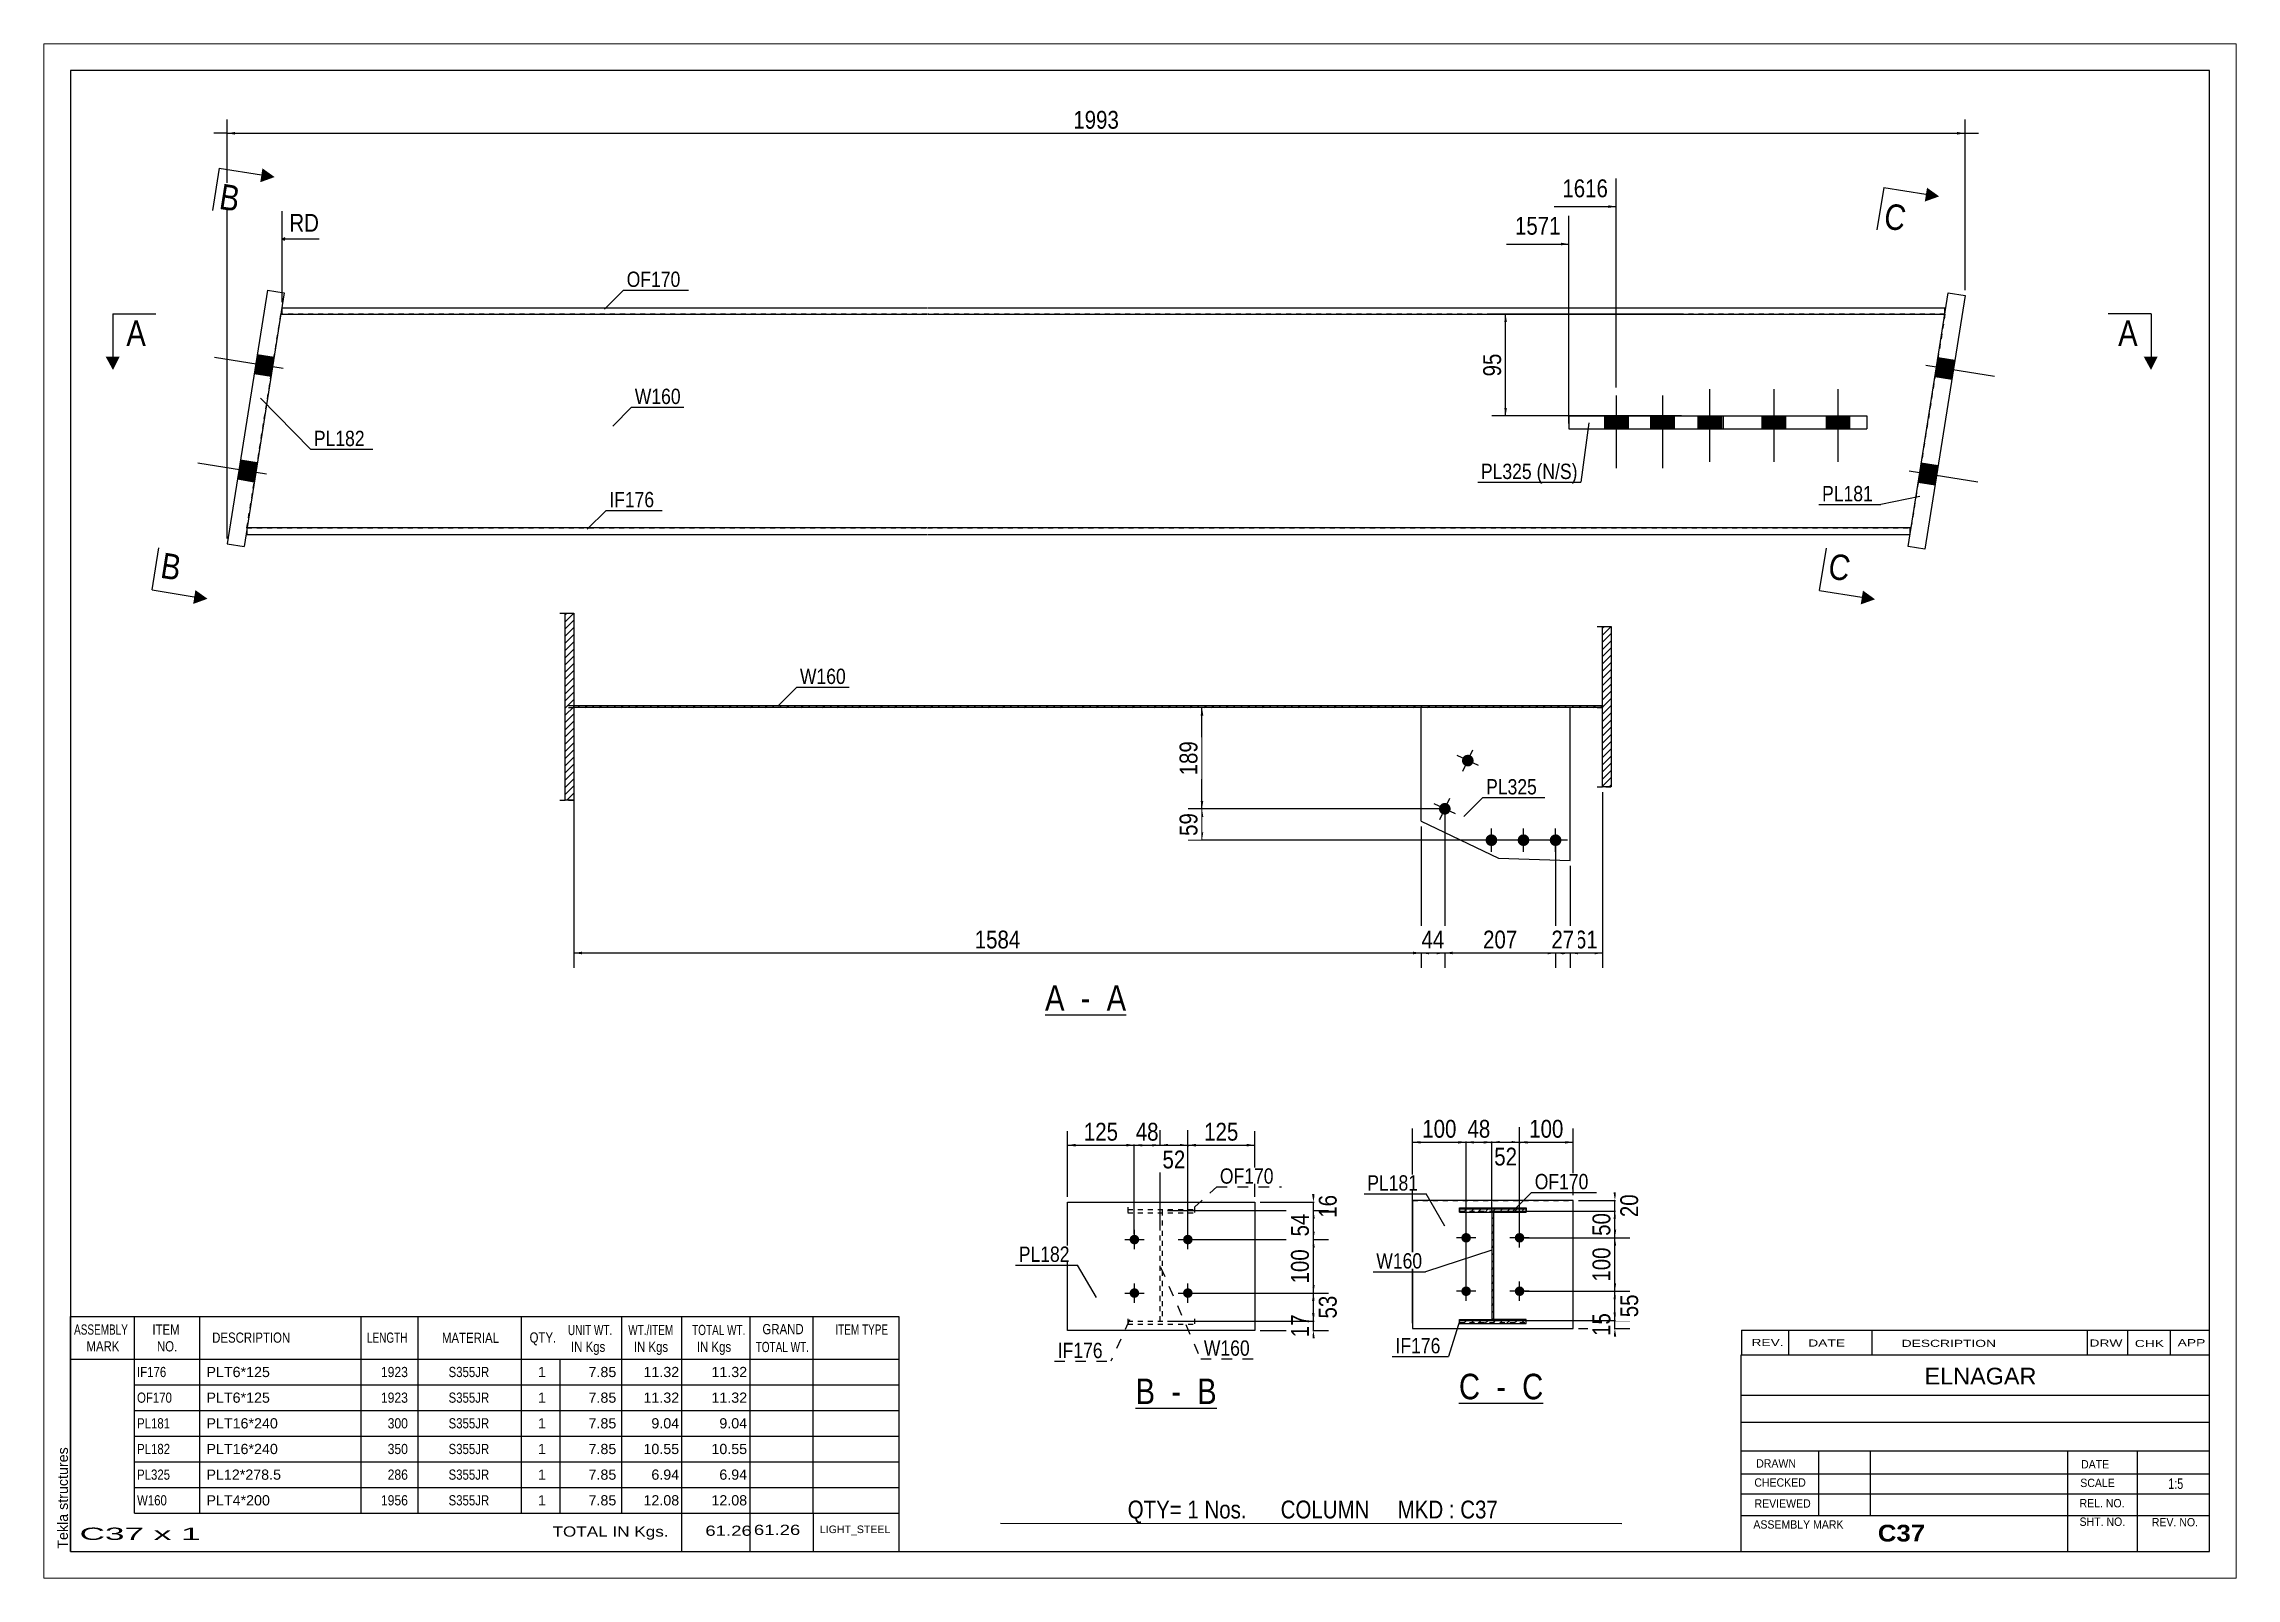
# Paper-space layout 'Layout1' of a CAD drawing. Header units: millimetres. Extents: x 0 to 410, y 0 to 287.
# The model-space entities are those that its viewports show. They can reach past a viewport. Long polylines and large blocks are cut down to what shows.
import ezdxf

# ---------------------------------------------------------------- set-up
doc = ezdxf.new("R2010")
doc.units = ezdxf.units.MM
doc.linetypes.add('DXK_LINE_DOT1', pattern=[1.8814, 0.9407, -0.9407])
doc.linetypes.add('DXK_LINE_DOT2', pattern=[3.9198, 1.9599, -1.9599])
doc.layers.add('Viewport layer', color=7, linetype='Continuous', plot=False)
doc.styles.add('Arial', font='ARIAL.TTF', dxfattribs={"height": 0.2})
doc.styles.add('Arial Bold', font='ARIALBD.TTF', dxfattribs={"height": 0.2})
doc.styles.add('Arial Narrow', font='ARIALN.TTF', dxfattribs={"height": 0.2})

# ---------------------------------------------------------------- blocks, each defined once
blk = doc.blocks.new('Unknown-623536071-1209')
at = {"color": 5, "linetype": 'Continuous'}
for p, q in [((171.45, 85.55), (-228.55, 85.55)), ((-228.55, 85.55), (-228.55, -191.45)), ((171.45, -191.45), (171.45, 85.55)), ((-228.55, -191.45), (171.45, -191.45))]:
    blk.add_line(p, q, dxfattribs=at)
at = {"color": 174, "linetype": 'Continuous', "style": 'Arial'}
blk.add_text('Tekla structures', height=1.9102, rotation=90, dxfattribs=at).set_placement((-229.05, -190.95))
blk = doc.blocks.new('Unknown-623536071-12 - 1282')
at = {"color": 7, "linetype": 'Continuous'}
blk.add_line((-46.31, -91.06), (-31.14, -91.06), dxfattribs=at)
at = {"color": 0, "linetype": 'Continuous'}
blk.add_wipeout([(-42.66, -90.31), (-42.66, -85.31), (-46.31, -85.31), (-46.31, -90.31)], dxfattribs=at)
blk.add_wipeout([(-36.29, -90.31), (-36.29, -85.31), (-41.16, -85.31), (-41.16, -90.31)], dxfattribs=at)
at = {"color": 6, "linetype": 'Continuous', "style": 'Arial Narrow'}
for s, height, p in [('A', 4.77, (-46.31, -90.31)), (' - ', 4.772, (-41.16, -90.31))]:
    blk.add_text(s, height=height, dxfattribs=at).set_placement(p)
at = {"color": 0, "linetype": 'Continuous'}
blk.add_wipeout([(-31.14, -90.31), (-31.14, -85.31), (-34.79, -85.31), (-34.79, -90.31)], dxfattribs=at)
at = {"color": 6, "linetype": 'Continuous', "style": 'Arial Narrow'}
blk.add_text('A', height=4.77, dxfattribs=at).set_placement((-34.79, -90.31))
blk = doc.blocks.new('Unknown-623536071-13 - 1660')
at = {"color": 7, "linetype": 'Continuous'}
blk.add_line((-29.38, -164.64), (-14.21, -164.64), dxfattribs=at)
at = {"color": 0, "linetype": 'Continuous'}
blk.add_wipeout([(-25.73, -163.89), (-25.73, -158.89), (-29.38, -158.89), (-29.38, -163.89)], dxfattribs=at)
blk.add_wipeout([(-19.36, -163.89), (-19.36, -158.89), (-24.23, -158.89), (-24.23, -163.89)], dxfattribs=at)
at = {"color": 6, "linetype": 'Continuous', "style": 'Arial Narrow'}
for s, height, p in [('B', 4.77, (-29.38, -163.89)), (' - ', 4.772, (-24.23, -163.89))]:
    blk.add_text(s, height=height, dxfattribs=at).set_placement(p)
at = {"color": 0, "linetype": 'Continuous'}
blk.add_wipeout([(-14.21, -163.89), (-14.21, -158.89), (-17.86, -158.89), (-17.86, -163.89)], dxfattribs=at)
at = {"color": 6, "linetype": 'Continuous', "style": 'Arial Narrow'}
blk.add_text('B', height=4.77, dxfattribs=at).set_placement((-17.86, -163.89))
blk = doc.blocks.new('Unknown-623536071-14 - 1786')
at = {"color": 7, "linetype": 'Continuous'}
blk.add_line((31.1, -163.74), (46.88, -163.74), dxfattribs=at)
at = {"color": 0, "linetype": 'Continuous'}
blk.add_wipeout([(35.05, -162.99), (35.05, -157.99), (31.1, -157.99), (31.1, -162.99)], dxfattribs=at)
blk.add_wipeout([(41.42, -162.99), (41.42, -157.99), (36.55, -157.99), (36.55, -162.99)], dxfattribs=at)
at = {"color": 6, "linetype": 'Continuous', "style": 'Arial Narrow'}
for s, height, p in [('C', 4.77, (31.1, -162.99)), (' - ', 4.772, (36.55, -162.99))]:
    blk.add_text(s, height=height, dxfattribs=at).set_placement(p)
at = {"color": 0, "linetype": 'Continuous'}
blk.add_wipeout([(46.88, -162.99), (46.88, -157.99), (42.92, -157.99), (42.92, -162.99)], dxfattribs=at)
at = {"color": 6, "linetype": 'Continuous', "style": 'Arial Narrow'}
blk.add_text('C', height=4.77, dxfattribs=at).set_placement((42.92, -162.99))
blk = doc.blocks.new('Bolt-623536071-1445 - 1431')
at = {"linetype": 'Continuous'}
for points in [[(-193.65, 32.4), (-194.22, 28.85), (-191.06, 28.35), (-190.49, 31.9)], [(-193.65, 32.4), (-194.22, 28.85), (-191.06, 28.35), (-190.49, 31.9)], [(-196.79, 12.65), (-197.36, 9.1), (-194.2, 8.59), (-193.63, 12.15)], [(-196.79, 12.65), (-197.36, 9.1), (-194.2, 8.59), (-193.63, 12.15)]]:
    blk.add_hatch(color=3, dxfattribs=at).paths.add_polyline_path(points)
at = {"color": 3, "linetype": 'Continuous'}
for p, q in [((-188.8, 29.81), (-201.64, 31.85)), ((-188.8, 29.81), (-201.64, 31.85)), ((-191.06, 28.35), (-194.22, 28.85)), ((-191.06, 28.35), (-194.22, 28.85)), ((-190.49, 31.9), (-193.65, 32.4)), ((-190.49, 31.9), (-193.65, 32.4)), ((-193.63, 12.15), (-196.79, 12.65)), ((-193.63, 12.15), (-196.79, 12.65)), ((-191.94, 10.06), (-204.78, 12.1)), ((-191.94, 10.06), (-204.78, 12.1)), ((-194.2, 8.59), (-197.36, 9.1)), ((-194.2, 8.59), (-197.36, 9.1))]:
    blk.add_line(p, q, dxfattribs=at)
blk = doc.blocks.new('Bolt-623536071-1443 - 1431')
at = {"linetype": 'Continuous'}
for points in [[(80.17, 20.95), (75.77, 20.95), (75.77, 18.55), (80.17, 18.55)], [(92.17, 20.95), (87.77, 20.95), (87.77, 18.55), (92.17, 18.55)], [(104.17, 20.95), (99.77, 20.95), (99.77, 18.55), (104.17, 18.55)]]:
    blk.add_hatch(color=3, dxfattribs=at).paths.add_polyline_path(points)
at = {"color": 3, "linetype": 'Continuous'}
for p, q in [((77.97, 25.95), (77.97, 12.35)), ((89.97, 25.95), (89.97, 12.35)), ((101.97, 25.95), (101.97, 12.35)), ((75.77, 20.95), (75.77, 18.55)), ((80.17, 20.95), (80.17, 18.55)), ((87.77, 20.95), (87.77, 18.55)), ((92.17, 20.95), (92.17, 18.55)), ((99.77, 20.95), (99.77, 18.55)), ((104.17, 20.95), (104.17, 18.55))]:
    blk.add_line(p, q, dxfattribs=at)
blk = doc.blocks.new('Bolt-623536071-1444 - 1431')
at = {"linetype": 'Continuous'}
for points in [[(62.73, 20.95), (58.33, 20.95), (58.33, 18.55), (62.73, 18.55)], [(71.34, 20.95), (66.94, 20.95), (66.94, 18.55), (71.34, 18.55)]]:
    blk.add_hatch(color=3, dxfattribs=at).paths.add_polyline_path(points)
at = {"color": 3, "linetype": 'Continuous'}
for p, q in [((60.53, 24.75), (60.53, 11.15)), ((69.14, 24.75), (69.14, 11.15)), ((58.33, 20.95), (58.33, 18.55)), ((62.73, 20.95), (62.73, 18.55)), ((66.94, 20.95), (66.94, 18.55)), ((71.34, 20.95), (71.34, 18.55))]:
    blk.add_line(p, q, dxfattribs=at)
blk = doc.blocks.new('Bolt-623536071-1446 - 1431')
at = {"linetype": 'Continuous'}
for points in [[(120.7, 31.9), (120.13, 28.35), (123.29, 27.84), (123.86, 31.4)], [(120.7, 31.9), (120.13, 28.35), (123.29, 27.84), (123.86, 31.4)], [(117.56, 12.15), (116.99, 8.59), (120.15, 8.09), (120.72, 11.65)], [(117.56, 12.15), (116.99, 8.59), (120.15, 8.09), (120.72, 11.65)]]:
    blk.add_hatch(color=3, dxfattribs=at).paths.add_polyline_path(points)
at = {"color": 3, "linetype": 'Continuous'}
for p, q in [((118.44, 30.44), (131.28, 28.4)), ((118.44, 30.44), (131.28, 28.4)), ((120.7, 31.9), (123.86, 31.4)), ((120.7, 31.9), (123.86, 31.4)), ((120.13, 28.35), (123.29, 27.84)), ((120.13, 28.35), (123.29, 27.84)), ((115.3, 10.69), (128.14, 8.64)), ((115.3, 10.69), (128.14, 8.64)), ((116.99, 8.59), (120.15, 8.09)), ((116.99, 8.59), (120.15, 8.09)), ((117.56, 12.15), (120.72, 11.65)), ((117.56, 12.15), (120.72, 11.65))]:
    blk.add_line(p, q, dxfattribs=at)
blk = doc.blocks.new('Part-623536071-1451 - 1431')
at = {"color": 7, "linetype": 'DXK_LINE_DOT1'}
for p, q in [((-195.57, 0), (-189.2, 40)), ((-68.42, 40), (-189.05, 40)), ((121.99, 40), (-68.32, 40)), ((121.99, 40), (115.63, 0)), ((-195.57, 0), (-68.42, 0)), ((-68.32, 0), (115.47, 0))]:
    blk.add_line(p, q, dxfattribs=at)
at = {"color": 2, "linetype": 'Continuous'}
for p, q in [((-189.05, 40), (-189.2, 40)), ((115.47, 0), (115.63, 0))]:
    blk.add_line(p, q, dxfattribs=at)
blk = doc.blocks.new('Part-623536071-1473 - 1431')
at = {"color": 2, "linetype": 'Continuous'}
for p, q in [((51.68, 20.95), (107.38, 20.95)), ((51.68, 20.95), (51.68, 18.55)), ((80.56, 18.55), (80.56, 20.95)), ((107.38, 20.95), (107.38, 18.55)), ((51.68, 18.55), (107.38, 18.55))]:
    blk.add_line(p, q, dxfattribs=at)
blk = doc.blocks.new('Part-623536071-1495 - 1431')
at = {"color": 2, "linetype": 'Continuous'}
for p, q in [((-191.74, 44.45), (-199.27, -2.95)), ((-188.58, 43.95), (-196.11, -3.45)), ((-191.74, 44.45), (-188.58, 43.95)), ((-199.27, -2.95), (-196.11, -3.45))]:
    blk.add_line(p, q, dxfattribs=at)
blk = doc.blocks.new('Part-623536071-1500 - 1431')
at = {"color": 2, "linetype": 'Continuous'}
for p, q in [((115.08, -3.45), (122.61, 43.95)), ((125.77, 43.45), (118.24, -3.96)), ((122.61, 43.95), (125.77, 43.45)), ((118.24, -3.96), (115.08, -3.45))]:
    blk.add_line(p, q, dxfattribs=at)
blk = doc.blocks.new('Part-623536071-1522 - 1431')
at = {"color": 2, "linetype": 'Continuous'}
for p, q in [((-68.42, 0), (-195.57, 0)), ((-195.57, 0), (-195.57, -1.2)), ((115.47, 0), (-68.32, 0)), ((115.47, -1), (115.47, 0)), ((-195.57, -1.2), (-68.42, -1.2)), ((-68.32, -1.2), (115.43, -1.2))]:
    blk.add_line(p, q, dxfattribs=at)
at = {"color": 7, "linetype": 'DXK_LINE_DOT1'}
for p, q in [((115.43, -1.2), (115.47, -1.2)), ((115.47, -1.2), (115.47, -1))]:
    blk.add_line(p, q, dxfattribs=at)
blk = doc.blocks.new('Part-623536071-1544 - 1431')
at = {"color": 7, "linetype": 'DXK_LINE_DOT1'}
for q in [(-189.01, 41.2), (-189.05, 41)]:
    blk.add_line((-189.05, 41.2), q, dxfattribs=at)
at = {"color": 2, "linetype": 'Continuous'}
for p, q in [((-189.01, 41.2), (-68.42, 41.2)), ((-68.32, 41.2), (121.99, 41.2)), ((121.99, 40), (121.99, 41.2)), ((-189.05, 41), (-189.05, 40)), ((-189.05, 40), (-68.42, 40)), ((-68.32, 40), (121.99, 40))]:
    blk.add_line(p, q, dxfattribs=at)
blk = doc.blocks.new('Bolt-623536071-1287 - 1282')
at = {"linetype": 'Continuous'}
for points in [[(36.07, -58.41, -1), (38.27, -58.41, -1)], [(42.07, -58.41, -1), (44.27, -58.41, -1)], [(48.07, -58.41, -1), (50.27, -58.41, -1)]]:
    blk.add_hatch(color=3, dxfattribs=at).paths.add_polyline_path(points)
at = {"color": 3, "linetype": 'Continuous'}
for p, q in [((37.17, -60.61), (37.17, -56.21)), ((43.17, -60.61), (43.17, -56.21)), ((49.17, -60.61), (49.17, -56.21)), ((39.37, -58.41), (34.97, -58.41)), ((45.37, -58.41), (40.97, -58.41)), ((51.37, -58.41), (46.97, -58.41))]:
    blk.add_line(p, q, dxfattribs=at)
blk = doc.blocks.new('Bolt-623536071-1288 - 1282')
at = {"linetype": 'Continuous'}
for points in [[(31.76, -43.05, -1), (33.75, -43.99, -1)], [(27.46, -52.07, -1), (29.44, -53.02, -1)]]:
    blk.add_hatch(color=3, dxfattribs=at).paths.add_polyline_path(points)
at = {"color": 3, "linetype": 'Continuous'}
for p, q in [((34.74, -44.47), (30.77, -42.57)), ((31.81, -45.51), (33.7, -41.53)), ((30.44, -53.49), (26.47, -51.6)), ((27.51, -54.53), (29.4, -50.56))]:
    blk.add_line(p, q, dxfattribs=at)
blk = doc.blocks.new('Part-623536071-1307 - 1282')
at = {"linetype": 'Continuous'}
h = blk.add_hatch(dxfattribs=at)
h.set_pattern_fill('', scale=0.3, style=0, pattern_type=0)
h.set_pattern_definition([(45, (57.9699, -33.2186), (-0.673519, 0.673519), [])])
h.paths.add_polyline_path([(57.97, -33.62), (57.97, -33.22), (-134.42, -33.22), (-134.42, -33.62)])
at = {"color": 7, "linetype": 'DXK_LINE_DOT1'}
for p, q in [((-135.42, -33.22), (-134.42, -33.22)), ((-135.42, -33.62), (-134.42, -33.62)), ((56.96, -33.22), (57.97, -33.22)), ((56.96, -33.62), (57.97, -33.62))]:
    blk.add_line(p, q, dxfattribs=at)
at = {"color": 2, "linetype": 'Continuous'}
for p, q in [((-134.42, -33.62), (-134.42, -33.22)), ((-134.42, -33.22), (57.97, -33.22)), ((57.97, -33.62), (-134.42, -33.62)), ((57.97, -33.22), (57.97, -33.62))]:
    blk.add_line(p, q, dxfattribs=at)
blk = doc.blocks.new('Part-623536071-1329 - 1282')
at = {"color": 2, "linetype": 'Continuous'}
for p, q in [((24.02, -54.87), (24.02, -33.62)), ((51.87, -62.22), (51.87, -33.62)), ((24.02, -54.87), (38.47, -61.75)), ((38.47, -61.75), (51.87, -62.22))]:
    blk.add_line(p, q, dxfattribs=at)
at = {"color": 7, "linetype": 'DXK_LINE_DOT1'}
blk.add_line((51.87, -33.62), (24.02, -33.62), dxfattribs=at)
blk = doc.blocks.new('Part-623536071-1330 - 1282')
at = {"linetype": 'Continuous'}
h = blk.add_hatch(dxfattribs=at)
h.set_pattern_fill('', scale=0.3, style=0, pattern_type=0)
h.set_pattern_definition([(45, (-134.41515, -15.9186), (-0.67352, 0.67352), [])])
h.paths.add_polyline_path([(-134.42, -50.92), (-134.42, -15.92), (-136.04, -15.92), (-136.04, -50.92)])
at = {"color": 2, "linetype": 'Continuous'}
for p, q in [((-137.04, -15.92), (-136.04, -15.92)), ((-136.04, -50.92), (-136.04, -15.92)), ((-136.04, -15.92), (-134.42, -15.92)), ((-134.42, -15.92), (-134.42, -50.92)), ((-137.04, -50.92), (-136.04, -50.92)), ((-134.42, -50.92), (-136.04, -50.92))]:
    blk.add_line(p, q, dxfattribs=at)
at = {"color": 7, "linetype": 'DXK_LINE_DOT1'}
for p, q in [((-135.42, -15.92), (-134.42, -15.92)), ((-135.42, -50.92), (-134.42, -50.92))]:
    blk.add_line(p, q, dxfattribs=at)
blk = doc.blocks.new('Part-623536071-1331 - 1282')
at = {"linetype": 'Continuous'}
h = blk.add_hatch(dxfattribs=at)
h.set_pattern_fill('', scale=0.3, style=0, pattern_type=0)
h.set_pattern_definition([(45, (59.5899, -18.4186), (-0.67352, 0.67352), [])])
h.paths.add_polyline_path([(59.59, -48.42), (59.59, -18.42), (57.97, -18.42), (57.97, -48.42)])
at = {"color": 2, "linetype": 'Continuous'}
for p, q in [((56.96, -18.42), (57.97, -18.42)), ((57.97, -48.42), (57.97, -18.42)), ((57.97, -18.42), (59.59, -18.42)), ((59.59, -18.42), (59.59, -48.42)), ((56.96, -48.42), (57.97, -48.42)), ((59.59, -48.42), (57.97, -48.42))]:
    blk.add_line(p, q, dxfattribs=at)
at = {"color": 7, "linetype": 'DXK_LINE_DOT1'}
for p, q in [((58.58, -18.42), (59.59, -18.42)), ((58.58, -48.42), (59.59, -48.42))]:
    blk.add_line(p, q, dxfattribs=at)
blk = doc.blocks.new('Part-623536071-1679 - 1660')
at = {"color": 2, "linetype": 'Continuous'}
for p, q in [((-42.1, -150.12), (-42.1, -126.12)), ((-42.1, -126.12), (-7.1, -126.12)), ((-7.1, -126.12), (-7.1, -150.12)), ((-7.1, -150.12), (-42.1, -150.12))]:
    blk.add_line(p, q, dxfattribs=at)
blk = doc.blocks.new('Part-623536071-1668 - 1660')
at = {"color": 7, "linetype": 'DXK_LINE_DOT1'}
for p, q in [((-30.85, -127.08), (-30.85, -128.1)), ((-18.35, -127.08), (-18.35, -128.1)), ((-30.85, -127.51), (-18.35, -127.51)), ((-30.85, -128.1), (-18.35, -128.1))]:
    blk.add_line(p, q, dxfattribs=at)
blk = doc.blocks.new('Part-623536071-1673 - 1660')
at = {"color": 7, "linetype": 'DXK_LINE_DOT1'}
for p, q in [((-30.85, -147.94), (-30.85, -148.96)), ((-30.85, -148.37), (-18.35, -148.37)), ((-30.85, -148.96), (-18.35, -148.96)), ((-18.35, -147.94), (-18.35, -148.96))]:
    blk.add_line(p, q, dxfattribs=at)
blk = doc.blocks.new('Part-623536071-1685 - 1660')
at = {"color": 7, "linetype": 'DXK_LINE_DOT1'}
for p, q in [((-24.8, -148.37), (-24.8, -127.69)), ((-24.8, -128.12), (-24.4, -128.12)), ((-24.4, -127.69), (-24.4, -148.37))]:
    blk.add_line(p, q, dxfattribs=at)
blk = doc.blocks.new('Bolt-623536071-1687 - 1660')
at = {"linetype": 'Continuous'}
for points in [[(-30.5, -133.12, -1), (-28.7, -133.12, -1)], [(-20.5, -133.12, -1), (-18.7, -133.12, -1)], [(-30.5, -143.12, -1), (-28.7, -143.12, -1)], [(-20.5, -143.12, -1), (-18.7, -143.12, -1)]]:
    blk.add_hatch(color=3, dxfattribs=at).paths.add_polyline_path(points)
at = {"color": 3, "linetype": 'Continuous'}
for p, q in [((-31.4, -133.12), (-27.8, -133.12)), ((-29.6, -134.92), (-29.6, -131.32)), ((-21.4, -133.12), (-17.8, -133.12)), ((-19.6, -134.92), (-19.6, -131.32)), ((-31.4, -143.12), (-27.8, -143.12)), ((-29.6, -144.92), (-29.6, -141.32)), ((-21.4, -143.12), (-17.8, -143.12)), ((-19.6, -144.92), (-19.6, -141.32))]:
    blk.add_line(p, q, dxfattribs=at)
blk = doc.blocks.new('Part-623536071-1808 - 1786')
at = {"linetype": 'Continuous'}
h = blk.add_hatch(dxfattribs=at)
h.set_pattern_fill('', scale=0.3, style=0, pattern_type=0)
h.set_pattern_definition([(45, (31.1861, -148.2362), (-0.67352, 0.67352), [])])
h.paths.add_polyline_path([(43.69, -148.24), (31.19, -148.24), (31.19, -148.84), (43.69, -148.84)])
at = {"color": 2, "linetype": 'Continuous'}
for p, q in [((31.19, -148.05), (37.24, -148.05)), ((31.19, -148.24), (31.19, -148.05)), ((31.19, -148.84), (31.19, -148.24)), ((31.19, -148.24), (43.69, -148.24)), ((31.19, -148.84), (43.69, -148.84)), ((43.69, -148.05), (37.64, -148.05)), ((43.69, -148.24), (43.69, -148.05)), ((43.69, -148.84), (43.69, -148.24))]:
    blk.add_line(p, q, dxfattribs=at)
at = {"color": 7, "linetype": 'DXK_LINE_DOT1'}
for p, q in [((31.19, -148.84), (31.19, -148.24)), ((31.19, -148.64), (43.69, -148.64)), ((37.64, -148.05), (37.24, -148.05)), ((43.69, -148.84), (43.69, -148.24))]:
    blk.add_line(p, q, dxfattribs=at)
blk = doc.blocks.new('Bolt-623536071-1791 - 1786')
at = {"linetype": 'Continuous'}
for points in [[(31.54, -132.78, -1), (33.34, -132.78, -1)], [(41.54, -132.78, -1), (43.34, -132.78, -1)], [(31.54, -142.78, -1), (33.34, -142.78, -1)], [(41.54, -142.78, -1), (43.34, -142.78, -1)]]:
    blk.add_hatch(color=3, dxfattribs=at).paths.add_polyline_path(points)
at = {"color": 3, "linetype": 'Continuous'}
for p, q in [((32.44, -134.58), (32.44, -130.98)), ((42.44, -134.58), (42.44, -130.98)), ((34.24, -132.78), (30.64, -132.78)), ((44.24, -132.78), (40.64, -132.78)), ((34.24, -142.78), (30.64, -142.78)), ((32.44, -144.58), (32.44, -140.98)), ((44.24, -142.78), (40.64, -142.78)), ((42.44, -144.58), (42.44, -140.98))]:
    blk.add_line(p, q, dxfattribs=at)
blk = doc.blocks.new('Part-623536071-1796 - 1786')
at = {"linetype": 'Continuous'}
h = blk.add_hatch(dxfattribs=at)
h.set_pattern_fill('', scale=0.3, style=0, pattern_type=0)
h.set_pattern_definition([(45, (37.2361, -127.9849), (-0.67352, 0.67352), [])])
h.paths.add_polyline_path([(37.64, -127.98), (37.24, -127.98), (37.24, -148.24), (37.64, -148.24)])
at = {"color": 7, "linetype": 'DXK_LINE_DOT1'}
for p, q in [((37.64, -127.78), (37.24, -127.78)), ((37.24, -127.78), (37.24, -148.24)), ((37.64, -148.24), (37.64, -127.78)), ((37.24, -148.04), (37.64, -148.04))]:
    blk.add_line(p, q, dxfattribs=at)
at = {"color": 2, "linetype": 'Continuous'}
for p, q in [((37.64, -127.98), (37.24, -127.98)), ((37.24, -127.98), (37.24, -148.24)), ((37.64, -148.24), (37.64, -127.98)), ((37.24, -148.24), (37.64, -148.24))]:
    blk.add_line(p, q, dxfattribs=at)
blk = doc.blocks.new('Part-623536071-1803 - 1786')
at = {"color": 2, "linetype": 'Continuous'}
for p, q in [((52.44, -125.78), (22.44, -125.78)), ((22.44, -125.78), (22.44, -149.78)), ((52.44, -149.78), (52.44, -125.78)), ((22.44, -149.78), (52.44, -149.78))]:
    blk.add_line(p, q, dxfattribs=at)
at = {"color": 7, "linetype": 'DXK_LINE_DOT1'}
for p, q in [((22.44, -125.78), (52.44, -125.78)), ((22.44, -149.78), (52.44, -149.78))]:
    blk.add_line(p, q, dxfattribs=at)
blk = doc.blocks.new('Part-623536071-1813 - 1786')
at = {"linetype": 'Continuous'}
h = blk.add_hatch(dxfattribs=at)
h.set_pattern_fill('', scale=0.3, style=0, pattern_type=0)
h.set_pattern_definition([(45, (31.1861, -127.3773), (-0.67352, 0.67352), [])])
h.paths.add_polyline_path([(43.69, -127.38), (31.19, -127.38), (31.19, -127.98), (43.69, -127.98)])
at = {"color": 2, "linetype": 'Continuous'}
for p, q in [((31.19, -127.38), (31.19, -127.19)), ((31.19, -127.19), (43.69, -127.19)), ((31.19, -127.98), (31.19, -127.38)), ((31.19, -127.38), (43.69, -127.38)), ((31.19, -127.98), (43.69, -127.98)), ((43.69, -127.19), (43.69, -127.38)), ((43.69, -127.98), (43.69, -127.38))]:
    blk.add_line(p, q, dxfattribs=at)
at = {"color": 7, "linetype": 'DXK_LINE_DOT1'}
for p, q in [((31.19, -127.38), (31.19, -127.98)), ((31.19, -127.78), (37.24, -127.78)), ((37.64, -127.78), (43.69, -127.78)), ((43.69, -127.38), (43.69, -127.98))]:
    blk.add_line(p, q, dxfattribs=at)
blk = doc.blocks.new('StraightDimension-623536071-1553 - 1431')
at = {"linetype": 'Continuous'}
for points in [[(39.57, 38.5), (39.82, 40), (40.07, 38.5)], [(40.07, 22.45), (39.82, 20.95), (39.57, 22.45)]]:
    blk.add_hatch(color=4, dxfattribs=at).paths.add_polyline_path(points)
at = {"color": 4, "linetype": 'Continuous'}
for p, q in [((72.74, 40), (37.22, 40)), ((39.82, 20.95), (39.82, 40)), ((72.74, 20.95), (37.22, 20.95))]:
    blk.add_line(p, q, dxfattribs=at)
at = {"color": 0}
blk.add_wipeout([(39.67, 33.31), (34.77, 33.31), (34.77, 27.64), (39.67, 27.64)], dxfattribs=at)
at = {"color": 4, "style": 'Arial Narrow'}
blk.add_text('95', height=3.34, rotation=90.0002, dxfattribs=at).set_placement((38.97, 28.34))
blk = doc.blocks.new('StraightDimension-623536071-1579 - 1431')
at = {"linetype": 'Continuous'}
blk.add_hatch(color=4, dxfattribs=at).paths.add_polyline_path([(50.18, 53.35), (51.68, 53.1), (50.18, 52.85)])
at = {"color": 4, "linetype": 'Continuous'}
for p, q in [((51.68, 19.55), (51.68, 58.35)), ((40.02, 53.1), (51.68, 53.1))]:
    blk.add_line(p, q, dxfattribs=at)
at = {"color": 0, "linetype": 'Continuous'}
blk.add_wipeout([(-181.39, 54.7), (-181.39, 59.6), (-188.33, 59.6), (-188.33, 54.7)], dxfattribs=at)
at = {"color": 4, "linetype": 'Continuous'}
for p, q in [((-189.01, 42.2), (-189.01, 59.25)), ((-188.51, 54.25), (-189.01, 54)), ((-188.51, 53.75), (-189.01, 54)), ((-182.09, 54), (-189.01, 54))]:
    blk.add_line(p, q, dxfattribs=at)
at = {"color": 4, "linetype": 'Continuous', "style": 'Arial Narrow'}
blk.add_text('RD', height=3.34, dxfattribs=at).set_placement((-187.63, 55.4))
at = {"color": 0}
blk.add_wipeout([(50.81, 54.15), (50.81, 59.05), (40.88, 59.05), (40.88, 54.15)], dxfattribs=at)
at = {"color": 4, "style": 'Arial Narrow'}
blk.add_text('1571', height=3.34, dxfattribs=at).set_placement((41.58, 54.85))
blk = doc.blocks.new('StraightDimension-623536071-1603 - 1431')
at = {"linetype": 'Continuous'}
blk.add_hatch(color=4, dxfattribs=at).paths.add_polyline_path([(59.03, 60.35), (60.53, 60.1), (59.03, 59.85)])
at = {"color": 4, "linetype": 'Continuous'}
for p, q in [((60.53, 26.25), (60.53, 65.35)), ((48.88, 60.1), (60.53, 60.1))]:
    blk.add_line(p, q, dxfattribs=at)
at = {"color": 0}
blk.add_wipeout([(59.67, 61.15), (59.67, 66.05), (49.74, 66.05), (49.74, 61.15)], dxfattribs=at)
at = {"color": 4, "style": 'Arial Narrow'}
blk.add_text('1616', height=3.34, dxfattribs=at).set_placement((50.44, 61.85))
blk = doc.blocks.new('StraightDimension-623536071-1621 - 1431')
at = {"linetype": 'Continuous'}
for points in [[(-197.77, 73.57), (-199.27, 73.82), (-197.77, 74.07)], [(124.27, 74.07), (125.77, 73.82), (124.27, 73.57)]]:
    blk.add_hatch(color=4, dxfattribs=at).paths.add_polyline_path(points)
at = {"color": 4, "linetype": 'Continuous'}
for p, q in [((-199.27, 73.82), (-201.77, 73.82)), ((-199.27, -1.95), (-199.27, 76.42)), ((-199.27, 73.82), (125.77, 73.82)), ((125.77, 44.45), (125.77, 76.42)), ((125.77, 73.82), (128.27, 73.82))]:
    blk.add_line(p, q, dxfattribs=at)
at = {"color": 0}
blk.add_wipeout([(-31.78, 73.97), (-31.78, 78.87), (-41.72, 78.87), (-41.72, 73.97)], dxfattribs=at)
at = {"color": 4, "style": 'Arial Narrow'}
blk.add_text('1993', height=3.34, dxfattribs=at).set_placement((-41.02, 74.67))
blk = doc.blocks.new('StraightDimension-623536071-1418 - 1282')
at = {"linetype": 'Continuous'}
for points in [[(29.95, -79.76), (28.45, -79.51), (29.95, -79.26)], [(47.67, -79.26), (49.17, -79.51), (47.67, -79.76)]]:
    blk.add_hatch(color=4, dxfattribs=at).paths.add_polyline_path(points)
at = {"color": 4, "linetype": 'Continuous'}
for p, q in [((28.45, -53.55), (28.45, -82.31)), ((49.17, -59.41), (49.17, -82.31)), ((28.45, -79.51), (49.17, -79.51))]:
    blk.add_line(p, q, dxfattribs=at)
at = {"color": 0}
blk.add_wipeout([(42.71, -79.36), (42.71, -74.46), (34.91, -74.46), (34.91, -79.36)], dxfattribs=at)
at = {"color": 4, "style": 'Arial Narrow'}
blk.add_text('207', height=3.34, dxfattribs=at).set_placement((35.61, -78.66))
blk = doc.blocks.new('StraightDimension-623536071-1393 - 1282')
at = {"linetype": 'Continuous'}
for points in [[(53.37, -79.76), (51.87, -79.51), (53.37, -79.26)], [(56.47, -79.26), (57.97, -79.51), (56.47, -79.76)]]:
    blk.add_hatch(color=4, dxfattribs=at).paths.add_polyline_path(points)
at = {"color": 4, "linetype": 'Continuous'}
for p, q in [((57.97, -49.42), (57.97, -82.31)), ((51.87, -63.22), (51.87, -82.31)), ((51.87, -79.51), (57.97, -79.51))]:
    blk.add_line(p, q, dxfattribs=at)
at = {"color": 0}
blk.add_wipeout([(57.75, -79.36), (57.75, -74.46), (52.09, -74.46), (52.09, -79.36)], dxfattribs=at)
at = {"color": 4, "style": 'Arial Narrow'}
blk.add_text('61', height=3.34, dxfattribs=at).set_placement((52.79, -78.66))
blk = doc.blocks.new('StraightDimension-623536071-1337 - 1282')
at = {"linetype": 'Continuous'}
for points in [[(-17.21, -35.12), (-16.96, -33.62), (-16.71, -35.12)], [(-16.71, -51.05), (-16.96, -52.55), (-17.21, -51.05)]]:
    blk.add_hatch(color=4, dxfattribs=at).paths.add_polyline_path(points)
at = {"color": 4, "linetype": 'Continuous'}
for p, q in [((57.19, -33.62), (-19.56, -33.62)), ((-16.96, -52.55), (-16.96, -33.62)), ((27.45, -52.55), (-19.56, -52.55))]:
    blk.add_line(p, q, dxfattribs=at)
at = {"color": 0}
blk.add_wipeout([(-17.11, -39.18), (-22.01, -39.18), (-22.01, -46.98), (-17.11, -46.98)], dxfattribs=at)
at = {"color": 4, "style": 'Arial Narrow'}
blk.add_text('189', height=3.34, rotation=90.0002, dxfattribs=at).set_placement((-17.81, -46.28))
blk = doc.blocks.new('StraightDimension-623536071-1356 - 1282')
at = {"linetype": 'Continuous'}
for points in [[(-17.21, -54.05), (-16.96, -52.55), (-16.71, -54.05)], [(-16.71, -56.91), (-16.96, -58.41), (-17.21, -56.91)]]:
    blk.add_hatch(color=4, dxfattribs=at).paths.add_polyline_path(points)
at = {"color": 4, "linetype": 'Continuous'}
for p, q in [((27.45, -52.55), (-19.56, -52.55)), ((-16.96, -58.41), (-16.96, -52.55)), ((48.17, -58.41), (-19.56, -58.41))]:
    blk.add_line(p, q, dxfattribs=at)
at = {"color": 0}
blk.add_wipeout([(-17.11, -52.65), (-22.01, -52.65), (-22.01, -58.31), (-17.11, -58.31)], dxfattribs=at)
at = {"color": 4, "style": 'Arial Narrow'}
blk.add_text('59', height=3.34, rotation=90.0002, dxfattribs=at).set_placement((-17.81, -57.61))
blk = doc.blocks.new('StraightDimension-623536071-1369 - 1282')
at = {"linetype": 'Continuous'}
for points in [[(-132.92, -79.76), (-134.42, -79.51), (-132.92, -79.26)], [(22.52, -79.26), (24.02, -79.51), (22.52, -79.76)]]:
    blk.add_hatch(color=4, dxfattribs=at).paths.add_polyline_path(points)
at = {"color": 4, "linetype": 'Continuous'}
for p, q in [((-134.42, -49.42), (-134.42, -82.31)), ((24.02, -55.87), (24.02, -82.31)), ((-134.42, -79.51), (24.02, -79.51))]:
    blk.add_line(p, q, dxfattribs=at)
at = {"color": 0}
blk.add_wipeout([(-50.23, -79.36), (-50.23, -74.46), (-60.16, -74.46), (-60.16, -79.36)], dxfattribs=at)
at = {"color": 4, "style": 'Arial Narrow'}
blk.add_text('1584', height=3.34, dxfattribs=at).set_placement((-59.46, -78.66))
blk = doc.blocks.new('StraightDimension-623536071-1383 - 1282')
at = {"linetype": 'Continuous'}
for points in [[(25.52, -79.76), (24.02, -79.51), (25.52, -79.26)], [(26.95, -79.26), (28.45, -79.51), (26.95, -79.76)]]:
    blk.add_hatch(color=4, dxfattribs=at).paths.add_polyline_path(points)
at = {"color": 4, "linetype": 'Continuous'}
for p, q in [((24.02, -55.87), (24.02, -82.31)), ((28.45, -53.55), (28.45, -82.31)), ((24.02, -79.51), (28.45, -79.51))]:
    blk.add_line(p, q, dxfattribs=at)
at = {"color": 0}
blk.add_wipeout([(29.07, -79.36), (29.07, -74.46), (23.4, -74.46), (23.4, -79.36)], dxfattribs=at)
at = {"color": 4, "style": 'Arial Narrow'}
blk.add_text('44', height=3.34, dxfattribs=at).set_placement((24.1, -78.66))
blk = doc.blocks.new('StraightDimension-623536071-1408 - 1282')
at = {"linetype": 'Continuous'}
for points in [[(50.67, -79.76), (49.17, -79.51), (50.67, -79.26)], [(50.37, -79.26), (51.87, -79.51), (50.37, -79.76)]]:
    blk.add_hatch(color=4, dxfattribs=at).paths.add_polyline_path(points)
at = {"color": 4, "linetype": 'Continuous'}
for p, q in [((49.17, -59.41), (49.17, -82.31)), ((51.87, -63.22), (51.87, -82.31)), ((49.17, -79.51), (51.87, -79.51))]:
    blk.add_line(p, q, dxfattribs=at)
at = {"color": 0}
blk.add_wipeout([(53.35, -79.36), (53.35, -74.46), (47.69, -74.46), (47.69, -79.36)], dxfattribs=at)
at = {"color": 4, "style": 'Arial Narrow'}
blk.add_text('27', height=3.34, dxfattribs=at).set_placement((48.39, -78.66))
blk = doc.blocks.new('StraightDimension-623536071-1728 - 1660')
at = {"linetype": 'Continuous'}
for points in [[(4.13, -124.62), (3.88, -126.12), (3.63, -124.62)], [(3.63, -129.19), (3.88, -127.69), (4.13, -129.19)]]:
    blk.add_hatch(color=4, dxfattribs=at).paths.add_polyline_path(points)
at = {"color": 4, "linetype": 'Continuous'}
for p, q in [((-6.1, -126.12), (6.48, -126.12)), ((3.88, -127.69), (3.88, -126.12)), ((-23.4, -127.69), (6.48, -127.69))]:
    blk.add_line(p, q, dxfattribs=at)
at = {"color": 0}
blk.add_wipeout([(8.93, -124.07), (4.03, -124.07), (4.03, -129.73), (8.93, -129.73)], dxfattribs=at)
at = {"color": 4, "style": 'Arial Narrow'}
blk.add_text('16', height=3.34, rotation=90.0002, dxfattribs=at).set_placement((8.23, -129.03))
blk = doc.blocks.new('StraightDimension-623536071-1689 - 1660')
at = {"linetype": 'Continuous'}
for points in [[(4.13, -146.87), (3.88, -148.37), (3.63, -146.87)], [(3.63, -151.62), (3.88, -150.12), (4.13, -151.62)]]:
    blk.add_hatch(color=4, dxfattribs=at).paths.add_polyline_path(points)
at = {"color": 4, "linetype": 'Continuous'}
for p, q in [((-23.4, -148.37), (6.68, -148.37)), ((-6.1, -150.12), (6.68, -150.12)), ((3.88, -150.12), (3.88, -148.37))]:
    blk.add_line(p, q, dxfattribs=at)
at = {"color": 0}
blk.add_wipeout([(3.73, -146.41), (-1.17, -146.41), (-1.17, -152.08), (3.73, -152.08)], dxfattribs=at)
at = {"color": 4, "style": 'Arial Narrow'}
blk.add_text('17', height=3.34, rotation=90.0002, dxfattribs=at).set_placement((3.03, -151.38))
blk = doc.blocks.new('StraightDimension-623536071-1697 - 1660')
at = {"linetype": 'Continuous'}
for points in [[(3.63, -144.62), (3.88, -143.12), (4.13, -144.62)], [(4.13, -146.87), (3.88, -148.37), (3.63, -146.87)]]:
    blk.add_hatch(color=4, dxfattribs=at).paths.add_polyline_path(points)
at = {"color": 4, "linetype": 'Continuous'}
for p, q in [((-18.6, -143.12), (6.48, -143.12)), ((3.88, -148.37), (3.88, -143.12)), ((-23.4, -148.37), (6.48, -148.37))]:
    blk.add_line(p, q, dxfattribs=at)
at = {"color": 0}
blk.add_wipeout([(8.93, -142.91), (4.03, -142.91), (4.03, -148.58), (8.93, -148.58)], dxfattribs=at)
at = {"color": 4, "style": 'Arial Narrow'}
blk.add_text('53', height=3.34, rotation=90.0002, dxfattribs=at).set_placement((8.23, -147.88))
blk = doc.blocks.new('StraightDimension-623536071-1705 - 1660')
at = {"linetype": 'Continuous'}
for points in [[(3.63, -134.62), (3.88, -133.12), (4.13, -134.62)], [(4.13, -141.62), (3.88, -143.12), (3.63, -141.62)]]:
    blk.add_hatch(color=4, dxfattribs=at).paths.add_polyline_path(points)
at = {"color": 4, "linetype": 'Continuous'}
for p, q in [((-18.6, -133.12), (6.68, -133.12)), ((3.88, -143.12), (3.88, -133.12)), ((-18.6, -143.12), (6.68, -143.12))]:
    blk.add_line(p, q, dxfattribs=at)
at = {"color": 0}
blk.add_wipeout([(3.73, -134.22), (-1.17, -134.22), (-1.17, -142.02), (3.73, -142.02)], dxfattribs=at)
at = {"color": 4, "style": 'Arial Narrow'}
blk.add_text('100', height=3.34, rotation=90.0002, dxfattribs=at).set_placement((3.03, -141.32))
blk = doc.blocks.new('StraightDimension-623536071-1715 - 1660')
at = {"linetype": 'Continuous'}
for points in [[(3.63, -129.19), (3.88, -127.69), (4.13, -129.19)], [(4.13, -131.62), (3.88, -133.12), (3.63, -131.62)]]:
    blk.add_hatch(color=4, dxfattribs=at).paths.add_polyline_path(points)
at = {"color": 4, "linetype": 'Continuous'}
for p, q in [((-23.4, -127.69), (6.68, -127.69)), ((3.88, -133.12), (3.88, -127.69)), ((-18.6, -133.12), (6.68, -133.12))]:
    blk.add_line(p, q, dxfattribs=at)
at = {"color": 0}
blk.add_wipeout([(3.73, -127.57), (-1.17, -127.57), (-1.17, -133.23), (3.73, -133.23)], dxfattribs=at)
at = {"color": 4, "style": 'Arial Narrow'}
blk.add_text('54', height=3.34, rotation=90.0002, dxfattribs=at).set_placement((3.03, -132.53))
blk = doc.blocks.new('StraightDimension-623536071-1742 - 1660')
at = {"linetype": 'Continuous'}
for points in [[(-40.6, -115.71), (-42.1, -115.46), (-40.6, -115.21)], [(-31.11, -115.21), (-29.61, -115.46), (-31.11, -115.71)]]:
    blk.add_hatch(color=4, dxfattribs=at).paths.add_polyline_path(points)
at = {"color": 4, "linetype": 'Continuous'}
for p, q in [((-42.1, -125.12), (-42.1, -112.86)), ((-29.61, -132.12), (-29.61, -112.86)), ((-42.1, -115.46), (-29.61, -115.46))]:
    blk.add_line(p, q, dxfattribs=at)
at = {"color": 0}
blk.add_wipeout([(-31.96, -115.31), (-31.96, -110.41), (-39.75, -110.41), (-39.75, -115.31)], dxfattribs=at)
at = {"color": 4, "style": 'Arial Narrow'}
blk.add_text('125', height=3.34, dxfattribs=at).set_placement((-39.05, -114.61))
blk = doc.blocks.new('StraightDimension-623536071-1752 - 1660')
at = {"linetype": 'Continuous'}
for points in [[(-28.11, -115.71), (-29.61, -115.46), (-28.11, -115.21)], [(-26.3, -115.21), (-24.8, -115.46), (-26.3, -115.71)]]:
    blk.add_hatch(color=4, dxfattribs=at).paths.add_polyline_path(points)
at = {"color": 4, "linetype": 'Continuous'}
for p, q in [((-29.61, -132.12), (-29.61, -112.86)), ((-24.8, -130.54), (-24.8, -112.86)), ((-29.61, -115.46), (-24.8, -115.46))]:
    blk.add_line(p, q, dxfattribs=at)
at = {"color": 0}
blk.add_wipeout([(-24.37, -115.31), (-24.37, -110.41), (-30.04, -110.41), (-30.04, -115.31)], dxfattribs=at)
at = {"color": 4, "style": 'Arial Narrow'}
blk.add_text('48', height=3.34, dxfattribs=at).set_placement((-29.34, -114.61))
blk = doc.blocks.new('StraightDimension-623536071-1763 - 1660')
at = {"linetype": 'Continuous'}
for points in [[(-23.3, -115.71), (-24.8, -115.46), (-23.3, -115.21)], [(-21.1, -115.21), (-19.6, -115.46), (-21.1, -115.71)]]:
    blk.add_hatch(color=4, dxfattribs=at).paths.add_polyline_path(points)
at = {"color": 4, "linetype": 'Continuous'}
for p, q in [((-24.8, -130.54), (-24.8, -112.66)), ((-19.6, -132.12), (-19.6, -112.66)), ((-24.8, -115.46), (-19.6, -115.46))]:
    blk.add_line(p, q, dxfattribs=at)
at = {"color": 0}
blk.add_wipeout([(-19.37, -120.51), (-19.37, -115.61), (-25.04, -115.61), (-25.04, -120.51)], dxfattribs=at)
at = {"color": 4, "style": 'Arial Narrow'}
blk.add_text('52', height=3.34, dxfattribs=at).set_placement((-24.34, -119.81))
blk = doc.blocks.new('StraightDimension-623536071-1774 - 1660')
at = {"linetype": 'Continuous'}
for points in [[(-18.1, -115.71), (-19.6, -115.46), (-18.1, -115.21)], [(-8.6, -115.21), (-7.1, -115.46), (-8.6, -115.71)]]:
    blk.add_hatch(color=4, dxfattribs=at).paths.add_polyline_path(points)
at = {"color": 4, "linetype": 'Continuous'}
for p, q in [((-19.6, -132.12), (-19.6, -112.86)), ((-7.1, -125.12), (-7.1, -112.86)), ((-19.6, -115.46), (-7.1, -115.46))]:
    blk.add_line(p, q, dxfattribs=at)
at = {"color": 0}
blk.add_wipeout([(-9.46, -115.31), (-9.46, -110.41), (-17.25, -110.41), (-17.25, -115.31)], dxfattribs=at)
at = {"color": 4, "style": 'Arial Narrow'}
blk.add_text('125', height=3.34, dxfattribs=at).set_placement((-16.55, -114.61))
blk = doc.blocks.new('StraightDimension-623536071-1868 - 1786')
at = {"linetype": 'Continuous'}
for points in [[(38.74, -115.16), (37.24, -114.91), (38.74, -114.66)], [(40.94, -114.66), (42.44, -114.91), (40.94, -115.16)]]:
    blk.add_hatch(color=4, dxfattribs=at).paths.add_polyline_path(points)
at = {"color": 4, "linetype": 'Continuous'}
for p, q in [((37.24, -127.96), (37.24, -112.11)), ((42.44, -131.78), (42.44, -112.11)), ((37.24, -114.91), (42.44, -114.91))]:
    blk.add_line(p, q, dxfattribs=at)
at = {"color": 0}
blk.add_wipeout([(42.67, -119.96), (42.67, -115.06), (37, -115.06), (37, -119.96)], dxfattribs=at)
at = {"color": 4, "style": 'Arial Narrow'}
blk.add_text('52', height=3.34, dxfattribs=at).set_placement((37.7, -119.26))
blk = doc.blocks.new('StraightDimension-623536071-1877 - 1786')
at = {"linetype": 'Continuous'}
for points in [[(43.94, -115.16), (42.44, -114.91), (43.94, -114.66)], [(50.94, -114.66), (52.44, -114.91), (50.94, -115.16)]]:
    blk.add_hatch(color=4, dxfattribs=at).paths.add_polyline_path(points)
at = {"color": 4, "linetype": 'Continuous'}
for p, q in [((42.44, -131.78), (42.44, -112.31)), ((52.44, -124.78), (52.44, -112.31)), ((42.44, -114.91), (52.44, -114.91))]:
    blk.add_line(p, q, dxfattribs=at)
at = {"color": 0}
blk.add_wipeout([(51.34, -114.76), (51.34, -109.86), (43.54, -109.86), (43.54, -114.76)], dxfattribs=at)
at = {"color": 4, "style": 'Arial Narrow'}
blk.add_text('100', height=3.34, dxfattribs=at).set_placement((44.24, -114.06))
blk = doc.blocks.new('StraightDimension-623536071-1815 - 1786')
at = {"linetype": 'Continuous'}
for points in [[(60.01, -129.28), (60.26, -127.78), (60.51, -129.28)], [(60.51, -131.28), (60.26, -132.78), (60.01, -131.28)]]:
    blk.add_hatch(color=4, dxfattribs=at).paths.add_polyline_path(points)
at = {"color": 4, "linetype": 'Continuous'}
for p, q in [((38.64, -127.78), (63.06, -127.78)), ((60.26, -132.78), (60.26, -127.78)), ((43.44, -132.78), (63.06, -132.78))]:
    blk.add_line(p, q, dxfattribs=at)
at = {"color": 0}
blk.add_wipeout([(60.11, -127.45), (55.21, -127.45), (55.21, -133.12), (60.11, -133.12)], dxfattribs=at)
at = {"color": 4, "style": 'Arial Narrow'}
blk.add_text('50', height=3.34, rotation=90.0002, dxfattribs=at).set_placement((59.41, -132.42))
blk = doc.blocks.new('StraightDimension-623536071-1887 - 1786')
at = {"linetype": 'Continuous'}
for points in [[(23.94, -115.16), (22.44, -114.91), (23.94, -114.66)], [(30.94, -114.66), (32.44, -114.91), (30.94, -115.16)]]:
    blk.add_hatch(color=4, dxfattribs=at).paths.add_polyline_path(points)
at = {"color": 4, "linetype": 'Continuous'}
for p, q in [((22.44, -148.78), (22.44, -112.31)), ((32.44, -141.78), (32.44, -112.31)), ((22.44, -114.91), (32.44, -114.91))]:
    blk.add_line(p, q, dxfattribs=at)
at = {"color": 0}
blk.add_wipeout([(31.34, -114.76), (31.34, -109.86), (23.54, -109.86), (23.54, -114.76)], dxfattribs=at)
at = {"color": 4, "style": 'Arial Narrow'}
blk.add_text('100', height=3.34, dxfattribs=at).set_placement((24.24, -114.06))
blk = doc.blocks.new('StraightDimension-623536071-1823 - 1786')
at = {"linetype": 'Continuous'}
for points in [[(60.51, -124.28), (60.26, -125.78), (60.01, -124.28)], [(60.01, -129.28), (60.26, -127.78), (60.51, -129.28)]]:
    blk.add_hatch(color=4, dxfattribs=at).paths.add_polyline_path(points)
at = {"color": 4, "linetype": 'Continuous'}
for p, q in [((53.44, -125.78), (62.86, -125.78)), ((60.26, -127.78), (60.26, -125.78)), ((38.64, -127.78), (62.86, -127.78))]:
    blk.add_line(p, q, dxfattribs=at)
at = {"color": 0}
blk.add_wipeout([(65.31, -123.95), (60.41, -123.95), (60.41, -129.62), (65.31, -129.62)], dxfattribs=at)
at = {"color": 4, "style": 'Arial Narrow'}
blk.add_text('20', height=3.34, rotation=90.0002, dxfattribs=at).set_placement((64.61, -128.92))
blk = doc.blocks.new('StraightDimension-623536071-1831 - 1786')
at = {"linetype": 'Continuous'}
for points in [[(60.51, -146.74), (60.26, -148.24), (60.01, -146.74)], [(60.01, -151.28), (60.26, -149.78), (60.51, -151.28)]]:
    blk.add_hatch(color=4, dxfattribs=at).paths.add_polyline_path(points)
at = {"color": 4, "linetype": 'Continuous'}
for p, q in [((38.64, -148.24), (63.06, -148.24)), ((53.44, -149.78), (63.06, -149.78)), ((60.26, -149.78), (60.26, -148.24))]:
    blk.add_line(p, q, dxfattribs=at)
at = {"color": 0}
blk.add_wipeout([(60.11, -146.18), (55.21, -146.18), (55.21, -151.84), (60.11, -151.84)], dxfattribs=at)
at = {"color": 4, "style": 'Arial Narrow'}
blk.add_text('15', height=3.34, rotation=90.0002, dxfattribs=at).set_placement((59.41, -151.14))
blk = doc.blocks.new('StraightDimension-623536071-1844 - 1786')
at = {"linetype": 'Continuous'}
for points in [[(60.01, -144.28), (60.26, -142.78), (60.51, -144.28)], [(60.51, -146.74), (60.26, -148.24), (60.01, -146.74)]]:
    blk.add_hatch(color=4, dxfattribs=at).paths.add_polyline_path(points)
at = {"color": 4, "linetype": 'Continuous'}
for p, q in [((43.44, -142.78), (62.86, -142.78)), ((60.26, -148.24), (60.26, -142.78)), ((38.64, -148.24), (62.86, -148.24))]:
    blk.add_line(p, q, dxfattribs=at)
at = {"color": 0}
blk.add_wipeout([(65.31, -142.68), (60.41, -142.68), (60.41, -148.34), (65.31, -148.34)], dxfattribs=at)
at = {"color": 4, "style": 'Arial Narrow'}
blk.add_text('55', height=3.34, rotation=90.0002, dxfattribs=at).set_placement((64.61, -147.64))
blk = doc.blocks.new('StraightDimension-623536071-1857 - 1786')
at = {"linetype": 'Continuous'}
for points in [[(60.01, -134.28), (60.26, -132.78), (60.51, -134.28)], [(60.51, -141.28), (60.26, -142.78), (60.01, -141.28)]]:
    blk.add_hatch(color=4, dxfattribs=at).paths.add_polyline_path(points)
at = {"color": 4, "linetype": 'Continuous'}
for p, q in [((43.44, -132.78), (63.06, -132.78)), ((60.26, -142.78), (60.26, -132.78)), ((43.44, -142.78), (63.06, -142.78))]:
    blk.add_line(p, q, dxfattribs=at)
at = {"color": 0}
blk.add_wipeout([(60.11, -133.89), (55.21, -133.89), (55.21, -141.68), (60.11, -141.68)], dxfattribs=at)
at = {"color": 4, "style": 'Arial Narrow'}
blk.add_text('100', height=3.34, rotation=90.0002, dxfattribs=at).set_placement((59.41, -140.98))
blk = doc.blocks.new('StraightDimension-623536071-1897 - 1786')
at = {"linetype": 'Continuous'}
for points in [[(33.94, -115.16), (32.44, -114.91), (33.94, -114.66)], [(35.74, -114.66), (37.24, -114.91), (35.74, -115.16)]]:
    blk.add_hatch(color=4, dxfattribs=at).paths.add_polyline_path(points)
at = {"color": 4, "linetype": 'Continuous'}
for p, q in [((32.44, -141.78), (32.44, -112.31)), ((37.24, -127.96), (37.24, -112.31)), ((32.44, -114.91), (37.24, -114.91))]:
    blk.add_line(p, q, dxfattribs=at)
at = {"color": 0}
blk.add_wipeout([(37.67, -114.76), (37.67, -109.86), (32, -109.86), (32, -114.76)], dxfattribs=at)
at = {"color": 4, "style": 'Arial Narrow'}
blk.add_text('48', height=3.34, dxfattribs=at).set_placement((32.7, -114.06))
blk = doc.blocks.new('CBS_BOM-623536071-2230')
at = {"color": 7, "linetype": 'Continuous'}
for p, q in [((-228.58, -155.48), (-228.58, -147.48)), ((-228.58, -147.48), (-73.66, -147.48)), ((-216.58, -155.48), (-216.58, -147.48)), ((-204.39, -155.48), (-204.39, -147.48)), ((-174.23, -155.48), (-174.23, -147.48)), ((-163.55, -155.48), (-163.55, -147.48)), ((-144.23, -155.48), (-144.23, -147.48)), ((-125.43, -155.48), (-125.43, -147.48)), ((-114.22, -155.48), (-114.22, -147.48)), ((-101.43, -155.48), (-101.43, -147.48)), ((-89.68, -155.48), (-89.68, -147.48)), ((-73.66, -147.48), (-73.66, -155.47)), ((-228.58, -155.48), (-73.66, -155.48)), ((-228.58, -160.28), (-228.58, -155.48)), ((-216.58, -160.28), (-216.58, -155.48)), ((-204.39, -160.28), (-204.39, -155.48)), ((-174.23, -160.28), (-174.23, -155.48)), ((-163.55, -160.28), (-163.55, -155.48)), ((-144.23, -160.28), (-144.23, -155.48)), ((-136.97, -160.28), (-136.97, -155.48)), ((-125.43, -160.28), (-125.43, -155.48)), ((-114.22, -160.28), (-114.22, -155.48)), ((-101.43, -160.28), (-101.43, -155.48)), ((-89.66, -160.28), (-89.66, -155.48)), ((-73.66, -155.48), (-73.66, -160.28)), ((-228.58, -165.08), (-228.58, -160.28)), ((-216.58, -160.28), (-73.66, -160.28)), ((-216.58, -165.08), (-216.58, -160.28)), ((-204.39, -165.08), (-204.39, -160.28)), ((-174.23, -165.08), (-174.23, -160.28)), ((-163.55, -165.08), (-163.55, -160.28)), ((-144.23, -165.08), (-144.23, -160.28)), ((-136.97, -165.08), (-136.97, -160.28)), ((-125.43, -165.08), (-125.43, -160.28)), ((-114.22, -165.08), (-114.22, -160.28)), ((-101.43, -165.08), (-101.43, -160.28)), ((-89.66, -165.08), (-89.66, -160.28)), ((-73.66, -160.28), (-73.66, -165.08)), ((-228.58, -169.88), (-228.58, -165.08)), ((-216.58, -165.08), (-73.66, -165.08)), ((-216.58, -169.88), (-216.58, -165.08)), ((-204.39, -169.88), (-204.39, -165.08)), ((-174.23, -169.88), (-174.23, -165.08)), ((-163.55, -169.88), (-163.55, -165.08)), ((-144.23, -169.88), (-144.23, -165.08)), ((-136.97, -169.88), (-136.97, -165.08)), ((-125.43, -169.88), (-125.43, -165.08)), ((-114.22, -169.88), (-114.22, -165.08)), ((-101.43, -169.88), (-101.43, -165.08)), ((-89.66, -169.88), (-89.66, -165.08)), ((-73.66, -165.08), (-73.66, -169.88)), ((-228.58, -174.68), (-228.58, -169.88)), ((-216.58, -169.88), (-73.66, -169.88)), ((-216.58, -174.68), (-216.58, -169.88)), ((-204.39, -174.68), (-204.39, -169.88)), ((-174.23, -174.68), (-174.23, -169.88)), ((-163.55, -174.68), (-163.55, -169.88)), ((-144.23, -174.68), (-144.23, -169.88)), ((-136.97, -174.68), (-136.97, -169.88)), ((-125.43, -174.68), (-125.43, -169.88)), ((-114.22, -174.68), (-114.22, -169.88)), ((-101.43, -174.68), (-101.43, -169.88)), ((-89.66, -174.68), (-89.66, -169.88)), ((-73.66, -169.88), (-73.66, -174.68)), ((-228.58, -179.48), (-228.58, -174.68)), ((-216.58, -174.68), (-73.66, -174.68)), ((-216.58, -179.48), (-216.58, -174.68)), ((-204.39, -179.48), (-204.39, -174.68)), ((-174.23, -179.48), (-174.23, -174.68)), ((-163.55, -179.48), (-163.55, -174.68)), ((-144.23, -179.48), (-144.23, -174.68)), ((-136.97, -179.48), (-136.97, -174.68)), ((-125.43, -179.48), (-125.43, -174.68)), ((-114.22, -179.48), (-114.22, -174.68)), ((-101.43, -179.48), (-101.43, -174.68)), ((-89.66, -179.48), (-89.66, -174.68)), ((-73.66, -174.68), (-73.66, -179.48)), ((-228.58, -184.28), (-228.58, -179.48)), ((-216.58, -179.48), (-73.66, -179.48)), ((-216.58, -184.28), (-216.58, -179.48)), ((-204.39, -184.28), (-204.39, -179.48)), ((-174.23, -184.28), (-174.23, -179.48)), ((-163.55, -184.28), (-163.55, -179.48)), ((-144.23, -184.28), (-144.23, -179.48)), ((-136.97, -184.28), (-136.97, -179.48)), ((-125.43, -184.28), (-125.43, -179.48)), ((-114.22, -184.28), (-114.22, -179.48)), ((-101.43, -184.28), (-101.43, -179.48)), ((-89.66, -184.28), (-89.66, -179.48)), ((-73.66, -179.48), (-73.66, -184.28)), ((-228.58, -191.48), (-228.58, -184.3)), ((-216.58, -184.28), (-73.66, -184.28)), ((-114.22, -191.48), (-114.22, -184.3)), ((-101.43, -191.48), (-101.43, -184.3)), ((-89.63, -191.48), (-89.63, -184.3)), ((-73.66, -184.28), (-73.66, -191.48)), ((-228.58, -191.48), (-73.66, -191.48))]:
    blk.add_line(p, q, dxfattribs=at)
at = {"color": 3, "linetype": 'Continuous', "style": 'Arial'}
for s, height, width, p in [('ASSEMBLY', 1.91, 0.7, (-227.9, -150.9)), ('ITEM', 1.91, 0.8, (-213.25, -150.9)), ('DESCRIPTION', 1.9102, 0.8, (-202.07, -152.41)), ('LENGTH', 1.91, 0.7, (-173.12, -152.41)), ('MATERIAL', 1.91, 0.8, (-159.1, -152.45)), ('QTY.', 1.91, 0.8, (-142.71, -152.38)), ('UNIT WT.', 1.91, 0.7, (-135.54, -150.98)), ('WT./ITEM', 1.91, 0.7, (-124.25, -150.98)), ('TOTAL WT.', 1.91, 0.7, (-112.31, -150.98)), ('GRAND', 1.91, 0.8, (-99.16, -150.82)), ('ITEM TYPE', 1.91, 0.7, (-85.52, -150.9)), ('MARK', 1.91, 0.8, (-225.58, -154.04)), ('NO.', 1.91, 0.8, (-212.4, -154.04)), ('IN Kgs', 1.91, 0.8, (-134.96, -154.12)), ('IN Kgs', 1.91, 0.8, (-123.21, -154.12)), ('IN Kgs', 1.91, 0.8, (-111.42, -154.12)), ('TOTAL WT.', 1.91, 0.7, (-100.42, -154.16))]:
    blk.add_text(s, height=height, dxfattribs=dict(at, width=width)).set_placement(p)
at = {"color": 7, "linetype": 'Continuous', "style": 'Arial'}
for s, width, p in [('IF176', 0.8, (-216.12, -158.84)), ('1923', 0.85, (-170.51, -158.84)), ('S355JR', 0.8, (-157.86, -158.84)), ('OF170', 0.8, (-216.12, -163.64)), ('1923', 0.85, (-170.51, -163.64)), ('S355JR', 0.8, (-157.86, -163.64)), ('PL181', 0.8, (-216.12, -168.44)), ('300', 0.85, (-169.25, -168.44)), ('S355JR', 0.8, (-157.86, -168.44)), ('PL182', 0.8, (-216.12, -173.24)), ('350', 0.85, (-169.25, -173.24)), ('S355JR', 0.8, (-157.86, -173.24)), ('PL325', 0.8, (-216.12, -178.04)), ('286', 0.85, (-169.25, -178.04)), ('S355JR', 0.8, (-157.86, -178.04)), ('W160', 0.8, (-216.12, -182.84)), ('1956', 0.85, (-170.51, -182.84)), ('S355JR', 0.8, (-157.86, -182.84))]:
    blk.add_text(s, height=1.91, dxfattribs=dict(at, width=width)).set_placement(p)
for s, p in [('PLT6*125', (-203.14, -158.84)), ('1', (-141.14, -158.84)), ('7.85', (-131.68, -158.84)), ('11.32', (-121.41, -158.84)), ('11.32', (-108.7, -158.84)), ('PLT6*125', (-203.14, -163.64)), ('1', (-141.14, -163.64)), ('7.85', (-131.68, -163.64)), ('11.32', (-121.41, -163.64)), ('11.32', (-108.7, -163.64)), ('PLT16*240', (-203.14, -168.44)), ('1', (-141.14, -168.44)), ('7.85', (-131.68, -168.44)), ('9.04', (-119.93, -168.44)), ('9.04', (-107.22, -168.44)), ('PLT16*240', (-203.14, -173.24)), ('1', (-141.14, -173.24)), ('7.85', (-131.68, -173.24)), ('10.55', (-121.41, -173.24)), ('10.55', (-108.7, -173.24)), ('PL12*278.5', (-203.14, -178.04)), ('1', (-141.14, -178.04)), ('7.85', (-131.68, -178.04)), ('6.94', (-119.93, -178.04)), ('6.94', (-107.22, -178.04)), ('PLT4*200', (-203.14, -182.84)), ('1', (-141.14, -182.84)), ('7.85', (-131.68, -182.84)), ('12.08', (-121.41, -182.84)), ('12.08', (-108.7, -182.84))]:
    blk.add_text(s, height=1.91, dxfattribs=at).set_placement(p)
at = {"color": 6, "linetype": 'Continuous', "style": 'Arial'}
for s, height, width, p in [('C37 x 1', 2.292, 2.05, (-226.86, -189.29)), ('TOTAL IN Kgs.', 1.9102, 1.2, (-138.42, -188.68)), ('61.26', 1.91, 1.3, (-109.83, -188.53)), ('61.26', 1.91, 1.3, (-100.76, -188.37))]:
    blk.add_text(s, height=height, dxfattribs=dict(at, width=width)).set_placement(p)
blk.add_text('LIGHT_STEEL', height=1.4135, dxfattribs=at).set_placement((-88.41, -188.02))
blk = doc.blocks.new('CBS_CALLOFF-623536071-2231')
at = {"color": 7, "linetype": 'Continuous'}
blk.add_line((-54.67, -186.18), (61.56, -186.2), dxfattribs=at)
at = {"color": 3, "linetype": 'Continuous', "style": 'Arial Narrow'}
blk.add_text('QTY= 1 Nos.      COLUMN     MKD : C37', height=3.3405, dxfattribs=at).set_placement((-30.85, -185.28))
blk = doc.blocks.new('CBS_NAME_BLOG-623536071-2232')
at = {"color": 7, "linetype": 'Continuous'}
for p, q in [((83.86, -154.69), (171.37, -154.69)), ((83.86, -191.4), (83.86, -154.7)), ((83.86, -162.23), (171.38, -162.23)), ((83.93, -167.29), (171.45, -167.29)), ((83.86, -172.66), (171.37, -172.66)), ((98.38, -184.76), (98.38, -172.66)), ((108.06, -184.74), (108.06, -172.67)), ((144.98, -191.4), (144.98, -172.67)), ((158.03, -191.4), (158.03, -172.66)), ((83.86, -176.96), (171.45, -176.94)), ((83.86, -180.7), (171.37, -180.7)), ((83.86, -184.75), (171.37, -184.75)), ((83.86, -191.45), (171.45, -191.45))]:
    blk.add_line(p, q, dxfattribs=at)
at = {"color": 3, "linetype": 'Continuous', "style": 'Arial'}
blk.add_text('ELNAGAR', height=3.133, dxfattribs=at).set_placement((118.18, -160.22))
at = {"color": 3, "linetype": 'Continuous'}
for s, height, style, width, p in [('DRAWN', 1.566, 'Arial', 0.9, (86.69, -175.77)), ('DATE', 1.566, 'Arial', 0.9, (147.45, -175.93)), ('CHECKED', 1.566, 'Arial', 0.9, (86.34, -179.34)), ('SCALE', 1.566, 'Arial', 0.9, (147.3, -179.41)), ('1:5', 1.957, 'Arial Narrow', 0.9, (163.75, -179.76)), ('REVIEWED', 1.566, 'Arial', 0.9, (86.38, -183.26)), ('REL. NO.', 1.566, 'Arial', 0.9, (147.16, -183.21)), ('ASSEMBLY MARK', 1.5663, 'Arial', 0.9, (86.16, -187.19)), ('C37', 3.131, 'Arial Bold', 1.1, (109.44, -189.59)), ('SHT. NO.', 1.566, 'Arial', 0.9, (147.16, -186.67)), ('REV. NO.', 1.566, 'Arial', 0.9, (160.68, -186.76))]:
    blk.add_text(s, height=height, dxfattribs=dict(at, style=style, width=width)).set_placement(p)
blk = doc.blocks.new('CBS_REVISION-623536071-2233')
at = {"color": 7, "linetype": 'Continuous'}
for p, q in [((83.94, -150.06), (83.94, -154.69)), ((83.94, -150.07), (171.44, -150.07)), ((92.74, -150.06), (92.74, -154.69)), ((108.33, -150.06), (108.33, -154.63)), ((148.59, -150.06), (148.59, -154.69)), ((156.13, -150.06), (156.13, -154.69)), ((164.08, -150.07), (164.08, -154.69)), ((83.94, -154.69), (171.44, -154.69))]:
    blk.add_line(p, q, dxfattribs=at)
at = {"color": 7, "style": 'Arial Narrow', "width": 1.7}
for s, height, p in [('REV.', 1.326, (85.8, -153.02)), ('DATE', 1.326, (96.42, -153.13)), ('DESCRIPTION', 1.3257, (113.9, -153.19)), ('DRW', 1.326, (149.02, -153.13)), ('CHK', 1.326, (157.5, -153.22)), ('APP', 1.326, (165.51, -153.06))]:
    blk.add_text(s, height=height, dxfattribs=at).set_placement(p)
blk = doc.blocks.new('Mark-623536071-1447 - 1431')
at = {"color": 0}
blk.add_wipeout([(-114.44, 23.18), (-114.44, 26.18), (-123.03, 26.18), (-123.03, 23.18)], dxfattribs=at)
blk.add_wipeout([(-114.44, 23.18), (-114.44, 26.18), (-123.03, 26.18), (-123.03, 23.18)], dxfattribs=at)
at = {"color": 7, "linetype": 'Continuous'}
for p, q in [((-127.16, 19.04), (-123.63, 22.58)), ((-123.63, 22.58), (-113.84, 22.58))]:
    blk.add_line(p, q, dxfattribs=at)
at = {"color": 3, "style": 'Arial Narrow'}
blk.add_text('W160', height=2.863, dxfattribs=at).set_placement((-123.03, 23.18))
blk = doc.blocks.new('SectionMark-623536071-1654 - 1431')
at = {"linetype": 'Continuous'}
blk.add_hatch(color=30, dxfattribs=at).paths.add_polyline_path([(-192.67, 67.26), (-190.39, 65.63), (-193.08, 64.66)])
at = {"color": 0, "linetype": 'Continuous'}
for points in [[(-197.35, 59.14), (-196.56, 64.08), (-200.17, 64.65), (-200.95, 59.71)], [(-208.32, -9.87), (-207.54, -4.93), (-211.14, -4.36), (-211.93, -9.29)]]:
    blk.add_wipeout(points, dxfattribs=at)
at = {"linetype": 'Continuous'}
blk.add_hatch(color=30, dxfattribs=at).paths.add_polyline_path([(-205.21, -11.63), (-202.94, -13.25), (-205.62, -14.22)])
at = {"color": 30, "linetype": 'Continuous'}
for p, q in [((-200.76, 67.28), (-202.02, 59.38)), ((-200.76, 67.28), (-192.86, 66.02)), ((-213.31, -11.61), (-212.05, -3.71)), ((-213.31, -11.61), (-205.41, -12.86))]:
    blk.add_line(p, q, dxfattribs=at)
at = {"color": 6, "linetype": 'Continuous', "style": 'Arial Narrow'}
for p in [(-200.95, 59.71), (-211.93, -9.29)]:
    blk.add_text('B', height=4.77, rotation=-9.0355, dxfattribs=at).set_placement(p)
blk = doc.blocks.new('Mark-623536071-1469 - 1431')
at = {"color": 0}
blk.add_wipeout([(44.71, 9.15), (44.71, 12.15), (35.21, 12.15), (35.21, 9.15)], dxfattribs=at)
blk.add_wipeout([(44.71, 9.15), (44.71, 12.15), (35.21, 12.15), (35.21, 9.15)], dxfattribs=at)
blk.add_wipeout([(53.28, 9.15), (53.28, 12.15), (45.61, 12.15), (45.61, 9.15)], dxfattribs=at)
blk.add_wipeout([(53.28, 9.15), (53.28, 12.15), (45.61, 12.15), (45.61, 9.15)], dxfattribs=at)
at = {"color": 7, "linetype": 'Continuous'}
for p in [(55.38, 19.66), (34.61, 8.55)]:
    blk.add_line(p, (53.88, 8.55), dxfattribs=at)
at = {"color": 3, "style": 'Arial Narrow'}
for s, p in [('PL325', (35.21, 9.15)), ('(N/', (45.61, 9.15)), ('S)', (49.99, 9.15))]:
    blk.add_text(s, height=2.863, dxfattribs=at).set_placement(p)
blk = doc.blocks.new('Mark-623536071-1491 - 1431')
at = {"color": 0}
blk.add_wipeout([(-173.55, 15.31), (-173.55, 18.31), (-183.05, 18.31), (-183.05, 15.31)], dxfattribs=at)
blk.add_wipeout([(-173.55, 15.31), (-173.55, 18.31), (-183.05, 18.31), (-183.05, 15.31)], dxfattribs=at)
at = {"color": 7, "linetype": 'Continuous'}
for p, q in [((-193.03, 24.29), (-183.65, 14.71)), ((-183.65, 14.71), (-172.05, 14.71))]:
    blk.add_line(p, q, dxfattribs=at)
at = {"color": 3, "style": 'Arial Narrow'}
blk.add_text('PL182', height=2.863, dxfattribs=at).set_placement((-183.05, 15.31))
blk = doc.blocks.new('Mark-623536071-1496 - 1431')
at = {"color": 0}
blk.add_wipeout([(108.52, 4.99), (108.52, 7.99), (99.01, 7.99), (99.01, 4.99)], dxfattribs=at)
blk.add_wipeout([(108.52, 4.99), (108.52, 7.99), (99.01, 7.99), (99.01, 4.99)], dxfattribs=at)
at = {"color": 7, "linetype": 'Continuous'}
for p in [(98.41, 4.39), (117.32, 5.87)]:
    blk.add_line(p, (110.02, 4.39), dxfattribs=at)
at = {"color": 3, "style": 'Arial Narrow'}
blk.add_text('PL181', height=2.863, dxfattribs=at).set_placement((99.01, 4.99))
blk = doc.blocks.new('Mark-623536071-1518 - 1431')
at = {"color": 0}
blk.add_wipeout([(-119.4, 3.87), (-119.4, 6.87), (-127.81, 6.87), (-127.81, 3.87)], dxfattribs=at)
blk.add_wipeout([(-119.4, 3.87), (-119.4, 6.87), (-127.81, 6.87), (-127.81, 3.87)], dxfattribs=at)
at = {"color": 7, "linetype": 'Continuous'}
for p, q in [((-131.95, -0.26), (-128.41, 3.27)), ((-128.41, 3.27), (-117.9, 3.27))]:
    blk.add_line(p, q, dxfattribs=at)
at = {"color": 3, "style": 'Arial Narrow'}
blk.add_text('IF176', height=2.863, dxfattribs=at).set_placement((-127.81, 3.87))
blk = doc.blocks.new('Mark-623536071-1540 - 1431')
at = {"color": 0}
blk.add_wipeout([(-114.5, 45.08), (-114.5, 48.08), (-124.55, 48.08), (-124.55, 45.08)], dxfattribs=at)
blk.add_wipeout([(-114.5, 45.08), (-114.5, 48.08), (-124.55, 48.08), (-124.55, 45.08)], dxfattribs=at)
at = {"color": 7, "linetype": 'Continuous'}
for p, q in [((-128.69, 40.94), (-125.15, 44.48)), ((-125.15, 44.48), (-113, 44.48))]:
    blk.add_line(p, q, dxfattribs=at)
at = {"color": 3, "style": 'Arial Narrow'}
blk.add_text('OF170', height=2.863, dxfattribs=at).set_placement((-124.55, 45.08))
blk = doc.blocks.new('SectionMark-623536071-1652 - 1431')
at = {"linetype": 'Continuous'}
blk.add_hatch(color=30, dxfattribs=at).paths.add_polyline_path([(118.64, 63.64), (120.91, 62.01), (118.22, 61.05)])
at = {"color": 0, "linetype": 'Continuous'}
for points in [[(114.25, 55.48), (115.04, 60.41), (111.13, 61.03), (110.35, 56.1)], [(103.84, -10.01), (104.63, -5.07), (100.72, -4.45), (99.93, -9.39)]]:
    blk.add_wipeout(points, dxfattribs=at)
at = {"linetype": 'Continuous'}
blk.add_hatch(color=30, dxfattribs=at).paths.add_polyline_path([(106.65, -11.72), (108.92, -13.35), (106.24, -14.31)])
at = {"color": 30, "linetype": 'Continuous'}
for p, q in [((110.54, 63.66), (109.28, 55.76)), ((110.54, 63.66), (118.44, 62.4)), ((98.55, -11.7), (99.81, -3.8)), ((98.55, -11.7), (106.46, -12.95))]:
    blk.add_line(p, q, dxfattribs=at)
at = {"color": 6, "linetype": 'Continuous', "style": 'Arial Narrow'}
for p in [(110.35, 56.1), (99.93, -9.39)]:
    blk.add_text('C', height=4.77, rotation=-9.0355, dxfattribs=at).set_placement(p)
blk = doc.blocks.new('SectionMark-623536071-1656 - 1431')
at = {"color": 30, "linetype": 'Continuous'}
for p, q in [((-220.62, 40.04), (-220.62, 32.04)), ((160.53, 40.04), (160.53, 32.04))]:
    blk.add_line(p, q, dxfattribs=at)
at = {"color": 0, "linetype": 'Continuous'}
for points in [[(-214.46, 34.04), (-214.46, 39.04), (-218.12, 39.04), (-218.12, 34.04)], [(158.03, 34.04), (158.03, 39.04), (154.38, 39.04), (154.38, 34.04)]]:
    blk.add_wipeout(points, dxfattribs=at)
at = {"linetype": 'Continuous'}
for points in [[(-219.37, 32.04), (-220.62, 29.54), (-221.99, 32.04)], [(161.78, 32.04), (160.53, 29.54), (159.16, 32.04)]]:
    blk.add_hatch(color=30, dxfattribs=at).paths.add_polyline_path(points)
at = {"color": 30, "linetype": 'Continuous'}
for p, q in [((-220.62, 40.04), (-212.62, 40.04)), ((160.53, 40.04), (152.53, 40.04))]:
    blk.add_line(p, q, dxfattribs=at)
at = {"color": 6, "linetype": 'Continuous', "style": 'Arial Narrow'}
for p in [(-218.12, 34.04), (154.38, 34.04)]:
    blk.add_text('A', height=4.77, dxfattribs=at).set_placement(p)
blk = doc.blocks.new('Mark-623536071-1302 - 1282')
at = {"color": 0}
blk.add_wipeout([(-83.56, -29.19), (-83.56, -26.19), (-92.15, -26.19), (-92.15, -29.19)], dxfattribs=at)
blk.add_wipeout([(-83.56, -29.19), (-83.56, -26.19), (-92.15, -26.19), (-92.15, -29.19)], dxfattribs=at)
at = {"color": 7, "linetype": 'Continuous'}
for p, q in [((-96.28, -33.33), (-92.75, -29.79)), ((-92.75, -29.79), (-82.96, -29.79))]:
    blk.add_line(p, q, dxfattribs=at)
at = {"color": 3, "style": 'Arial Narrow'}
blk.add_text('W160', height=2.863, dxfattribs=at).set_placement((-92.15, -29.19))
blk = doc.blocks.new('Mark-623536071-1325 - 1282')
at = {"color": 0}
blk.add_wipeout([(45.68, -49.85), (45.68, -46.85), (36.18, -46.85), (36.18, -49.85)], dxfattribs=at)
blk.add_wipeout([(45.68, -49.85), (45.68, -46.85), (36.18, -46.85), (36.18, -49.85)], dxfattribs=at)
at = {"color": 7, "linetype": 'Continuous'}
for p, q in [((32.04, -53.98), (35.58, -50.45)), ((35.58, -50.45), (47.18, -50.45))]:
    blk.add_line(p, q, dxfattribs=at)
at = {"color": 3, "style": 'Arial Narrow'}
blk.add_text('PL325', height=2.863, dxfattribs=at).set_placement((36.18, -49.85))
blk = doc.blocks.new('Mark-623536071-1664 - 1660')
at = {"color": 0}
blk.add_wipeout([(-3.57, -122.66), (-3.57, -119.66), (-13.61, -119.66), (-13.61, -122.66)], dxfattribs=at)
blk.add_wipeout([(-3.57, -122.66), (-3.57, -119.66), (-13.61, -119.66), (-13.61, -122.66)], dxfattribs=at)
at = {"color": 7, "linetype": 'DXK_LINE_DOT2'}
for p, q in [((-18.35, -127.08), (-14.21, -123.26)), ((-14.21, -123.26), (-2.07, -123.26))]:
    blk.add_line(p, q, dxfattribs=at)
at = {"color": 3, "style": 'Arial Narrow'}
blk.add_text('OF170', height=2.863, dxfattribs=at).set_placement((-13.61, -122.66))
blk = doc.blocks.new('Mark-623536071-1669 - 1660')
at = {"color": 0}
blk.add_wipeout([(-35.53, -155.29), (-35.53, -152.29), (-43.94, -152.29), (-43.94, -155.29)], dxfattribs=at)
blk.add_wipeout([(-35.53, -155.29), (-35.53, -152.29), (-43.94, -152.29), (-43.94, -155.29)], dxfattribs=at)
at = {"color": 7, "linetype": 'DXK_LINE_DOT2'}
for p in [(-30.5, -148.15), (-44.54, -155.89)]:
    blk.add_line(p, (-34.03, -155.89), dxfattribs=at)
at = {"color": 3, "style": 'Arial Narrow'}
blk.add_text('IF176', height=2.863, dxfattribs=at).set_placement((-43.94, -155.29))
blk = doc.blocks.new('Mark-623536071-1681 - 1660')
at = {"color": 0}
blk.add_wipeout([(-8.01, -154.84), (-8.01, -151.84), (-16.6, -151.84), (-16.6, -154.84)], dxfattribs=at)
blk.add_wipeout([(-8.01, -154.84), (-8.01, -151.84), (-16.6, -151.84), (-16.6, -154.84)], dxfattribs=at)
at = {"color": 7, "linetype": 'DXK_LINE_DOT2'}
for p, q in [((-24.7, -138.25), (-17.2, -155.44)), ((-17.2, -155.44), (-7.41, -155.44))]:
    blk.add_line(p, q, dxfattribs=at)
at = {"color": 3, "style": 'Arial Narrow'}
blk.add_text('W160', height=2.863, dxfattribs=at).set_placement((-16.6, -154.84))
blk = doc.blocks.new('Mark-623536071-1675 - 1660')
at = {"color": 0}
blk.add_wipeout([(-41.71, -137.28), (-41.71, -134.28), (-51.22, -134.28), (-51.22, -137.28)], dxfattribs=at)
blk.add_wipeout([(-41.71, -137.28), (-41.71, -134.28), (-51.22, -134.28), (-51.22, -137.28)], dxfattribs=at)
at = {"color": 7, "linetype": 'Continuous'}
for p in [(-51.82, -137.88), (-36.71, -143.95)]:
    blk.add_line(p, (-40.21, -137.88), dxfattribs=at)
at = {"color": 3, "style": 'Arial Narrow'}
blk.add_text('PL182', height=2.863, dxfattribs=at).set_placement((-51.22, -137.28))
blk = doc.blocks.new('Mark-623536071-1799 - 1786')
at = {"color": 0}
blk.add_wipeout([(23.47, -123.95), (23.47, -120.95), (13.96, -120.95), (13.96, -123.95)], dxfattribs=at)
blk.add_wipeout([(23.47, -123.95), (23.47, -120.95), (13.96, -120.95), (13.96, -123.95)], dxfattribs=at)
at = {"color": 7, "linetype": 'Continuous'}
for p in [(13.36, -124.55), (28.47, -130.61)]:
    blk.add_line(p, (24.97, -124.55), dxfattribs=at)
at = {"color": 3, "style": 'Arial Narrow'}
blk.add_text('PL181', height=2.863, dxfattribs=at).set_placement((13.96, -123.95))
blk = doc.blocks.new('Mark-623536071-1792 - 1786')
at = {"color": 0}
blk.add_wipeout([(24.22, -138.53), (24.22, -135.53), (15.64, -135.53), (15.64, -138.53)], dxfattribs=at)
blk.add_wipeout([(24.22, -138.53), (24.22, -135.53), (15.64, -135.53), (15.64, -138.53)], dxfattribs=at)
at = {"color": 7, "linetype": 'Continuous'}
for p in [(37.24, -135.12), (15.04, -139.13)]:
    blk.add_line(p, (24.82, -139.13), dxfattribs=at)
at = {"color": 3, "style": 'Arial Narrow'}
blk.add_text('W160', height=2.863, dxfattribs=at).set_placement((15.64, -138.53))
blk = doc.blocks.new('Mark-623536071-1804 - 1786')
at = {"color": 0}
blk.add_wipeout([(27.65, -154.39), (27.65, -151.39), (19.24, -151.39), (19.24, -154.39)], dxfattribs=at)
blk.add_wipeout([(27.65, -154.39), (27.65, -151.39), (19.24, -151.39), (19.24, -154.39)], dxfattribs=at)
at = {"color": 7, "linetype": 'Continuous'}
for p in [(31.26, -148.17), (18.64, -154.99)]:
    blk.add_line(p, (29.15, -154.99), dxfattribs=at)
at = {"color": 3, "style": 'Arial Narrow'}
blk.add_text('IF176', height=2.863, dxfattribs=at).set_placement((19.24, -154.39))
blk = doc.blocks.new('Mark-623536071-1809 - 1786')
at = {"color": 0}
blk.add_wipeout([(55.32, -123.7), (55.32, -120.7), (45.27, -120.7), (45.27, -123.7)], dxfattribs=at)
blk.add_wipeout([(55.32, -123.7), (55.32, -120.7), (45.27, -120.7), (45.27, -123.7)], dxfattribs=at)
at = {"color": 7, "linetype": 'Continuous'}
for p, q in [((41.13, -127.84), (44.67, -124.3)), ((44.67, -124.3), (56.82, -124.3))]:
    blk.add_line(p, q, dxfattribs=at)
at = {"color": 3, "style": 'Arial Narrow'}
blk.add_text('OF170', height=2.863, dxfattribs=at).set_placement((45.27, -123.7))

msp = doc.modelspace()

# ---------------------------------------------------------------- block references
for name in ['Unknown-623536071-1209', 'Part-623536071-1495 - 1431', 'Part-623536071-1544 - 1431', 'Part-623536071-1500 - 1431', 'Part-623536071-1451 - 1431', 'Bolt-623536071-1445 - 1431', 'Bolt-623536071-1446 - 1431', 'Bolt-623536071-1444 - 1431', 'Bolt-623536071-1443 - 1431', 'Part-623536071-1473 - 1431', 'Part-623536071-1522 - 1431', 'Part-623536071-1330 - 1282', 'Part-623536071-1331 - 1282', 'Part-623536071-1307 - 1282', 'Part-623536071-1329 - 1282', 'Bolt-623536071-1288 - 1282', 'Bolt-623536071-1287 - 1282', 'Part-623536071-1679 - 1660', 'Part-623536071-1668 - 1660', 'Part-623536071-1803 - 1786', 'Part-623536071-1685 - 1660', 'Bolt-623536071-1791 - 1786', 'Part-623536071-1813 - 1786', 'Part-623536071-1796 - 1786', 'Bolt-623536071-1687 - 1660', 'CBS_BOM-623536071-2230', 'Part-623536071-1673 - 1660', 'Part-623536071-1808 - 1786', 'CBS_REVISION-623536071-2233', 'CBS_NAME_BLOG-623536071-2232', 'CBS_CALLOFF-623536071-2231']:
    msp.add_blockref(name, (0, 0))

# ---------------------------------------------------------------- next in the draw order: block references
for name in ['StraightDimension-623536071-1553 - 1431', 'Mark-623536071-1302 - 1282', 'StraightDimension-623536071-1393 - 1282', 'StraightDimension-623536071-1418 - 1282', 'Unknown-623536071-12 - 1282', 'StraightDimension-623536071-1742 - 1660', 'StraightDimension-623536071-1887 - 1786', 'StraightDimension-623536071-1868 - 1786', 'StraightDimension-623536071-1728 - 1660', 'Mark-623536071-1675 - 1660', 'StraightDimension-623536071-1689 - 1660', 'StraightDimension-623536071-1831 - 1786', 'Mark-623536071-1669 - 1660', 'Unknown-623536071-13 - 1660', 'Unknown-623536071-14 - 1786']:
    msp.add_blockref(name, (0, 0))

# ---------------------------------------------------------------- next in the draw order: block references
for name in ['StraightDimension-623536071-1579 - 1431', 'StraightDimension-623536071-1337 - 1282', 'StraightDimension-623536071-1877 - 1786', 'Mark-623536071-1799 - 1786', 'StraightDimension-623536071-1697 - 1660', 'StraightDimension-623536071-1844 - 1786', 'Mark-623536071-1804 - 1786']:
    msp.add_blockref(name, (0, 0))

# ---------------------------------------------------------------- next in the draw order: block references
for name in ['StraightDimension-623536071-1603 - 1431', 'StraightDimension-623536071-1356 - 1282', 'StraightDimension-623536071-1815 - 1786', 'StraightDimension-623536071-1705 - 1660']:
    msp.add_blockref(name, (0, 0))

# ---------------------------------------------------------------- next in the draw order: block references
for name in ['StraightDimension-623536071-1621 - 1431', 'Mark-623536071-1325 - 1282', 'StraightDimension-623536071-1369 - 1282', 'StraightDimension-623536071-1408 - 1282', 'StraightDimension-623536071-1823 - 1786', 'StraightDimension-623536071-1715 - 1660', 'StraightDimension-623536071-1857 - 1786', 'Mark-623536071-1681 - 1660']:
    msp.add_blockref(name, (0, 0))

# ---------------------------------------------------------------- next in the draw order: block references
for name in ['SectionMark-623536071-1654 - 1431', 'Mark-623536071-1540 - 1431', 'Mark-623536071-1447 - 1431', 'Mark-623536071-1469 - 1431', 'Mark-623536071-1518 - 1431', 'Mark-623536071-1496 - 1431', 'StraightDimension-623536071-1383 - 1282', 'StraightDimension-623536071-1752 - 1660', 'StraightDimension-623536071-1897 - 1786', 'Mark-623536071-1809 - 1786']:
    msp.add_blockref(name, (0, 0))

# ---------------------------------------------------------------- next in the draw order: block references
for name in ['SectionMark-623536071-1652 - 1431', 'Mark-623536071-1491 - 1431', 'StraightDimension-623536071-1763 - 1660', 'Mark-623536071-1792 - 1786']:
    msp.add_blockref(name, (0, 0))

# ---------------------------------------------------------------- next in the draw order: block references
for name in ['SectionMark-623536071-1656 - 1431', 'StraightDimension-623536071-1774 - 1660']:
    msp.add_blockref(name, (0, 0))

# ---------------------------------------------------------------- next in the draw order: block references
msp.add_blockref('Mark-623536071-1664 - 1660', (0, 0))

psp = doc.layouts.get("Layout1")

# ---------------------------------------------------------------- viewports
at = {"layer": 'Viewport layer', "view_target_point": (-28.55, -52.95)}
psp.add_viewport(center=(205, 143.5), size=(410, 287), view_center_point=(0, 0), view_height=287, dxfattribs=at)

doc.saveas('drawing.dxf')
